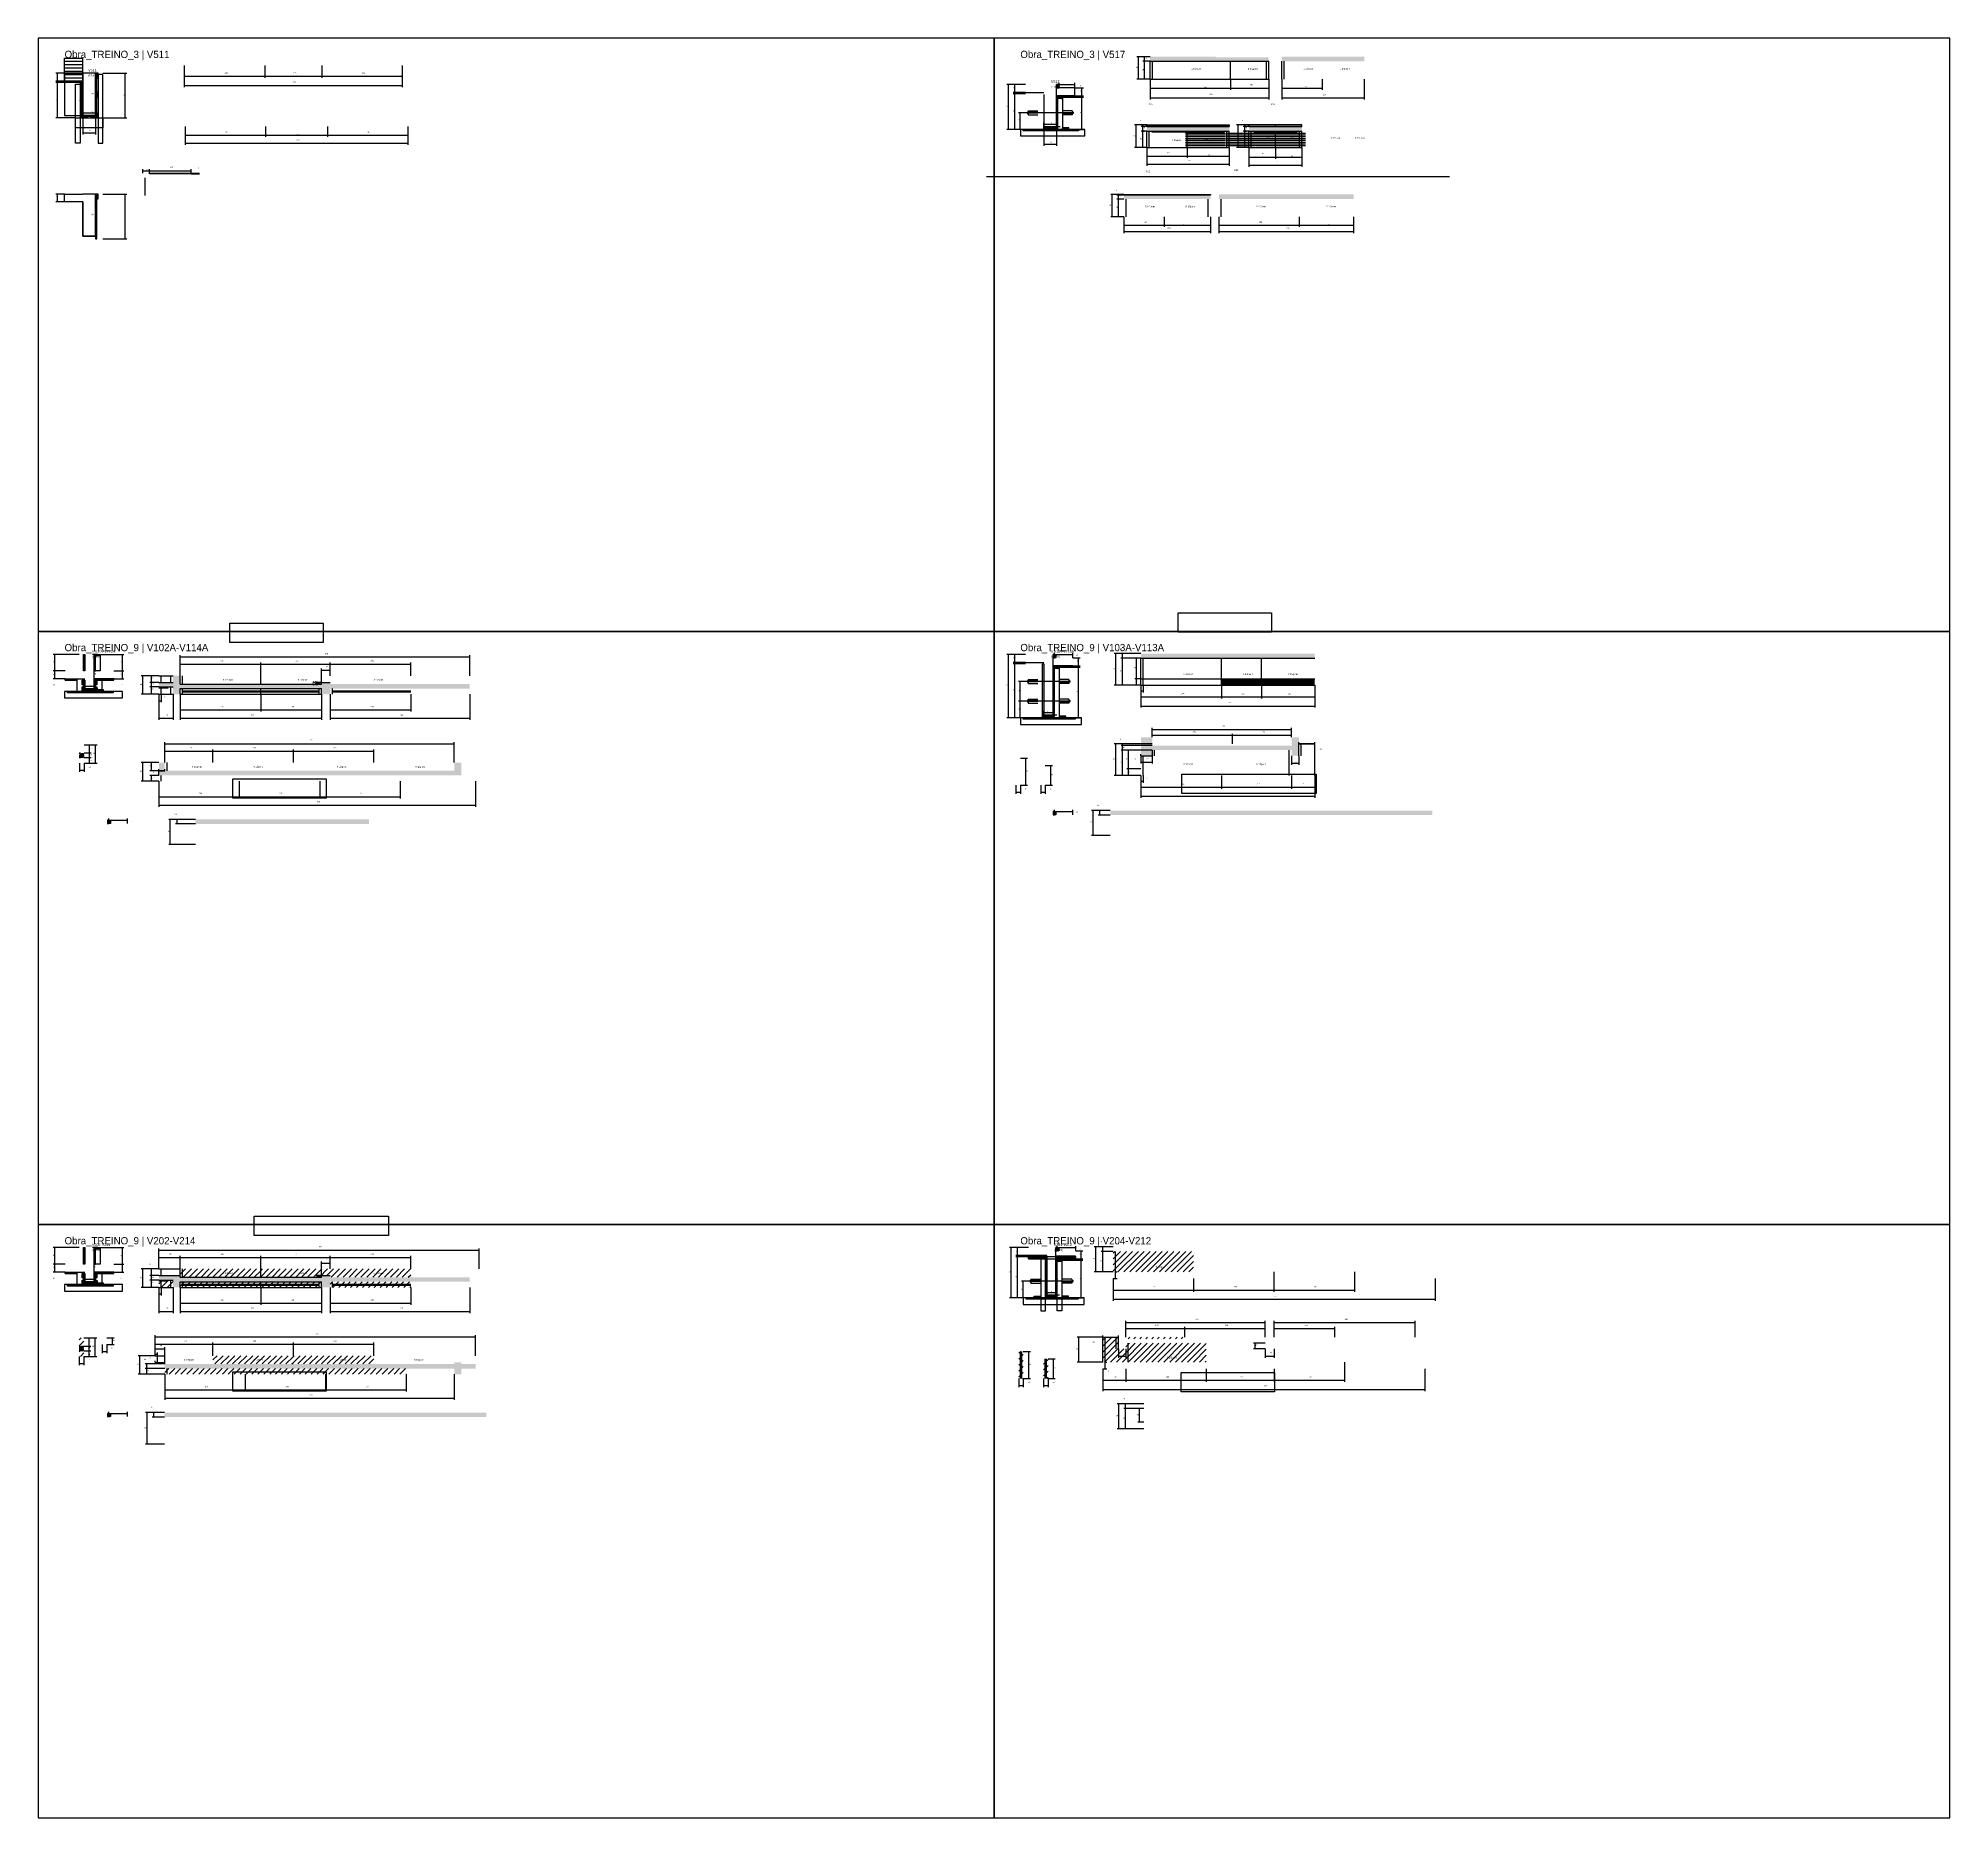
# Model space of a CAD drawing. Header units: metres. Extents: x -41 to 34840, y -36000 to 1848.
# Drawn here: x 29000 to 34800, y -34200 to -28800 of the extents above; entities that cross this region are included whole.
import ezdxf

# ---------------------------------------------------------------- set-up
doc = ezdxf.new("R2010")
doc.units = ezdxf.units.M
for name, color, linetype in [('8', 7, 'Continuous'), ('barrote', 126, 'Continuous'), ('CELL_BORDER', 8, 'Continuous'), ('CONCRETO', 251, 'Continuous'), ('COTA', 4, 'Continuous'), ('Cota Seção (2x)', 4, 'Continuous'), ('Hachura', 253, 'Continuous'), ('LABEL_ID', 3, 'Continuous'), ('Madeira', 126, 'Continuous'), ('NOMENCLATURA', 7, 'Continuous'), ('Painéis', 200, 'Continuous'), ('SARR_2.2x7', 40, 'Continuous'), ('SARR_3.5x7', 81, 'Continuous'), ('SARR_EDITAR', 141, 'Continuous'), ('SCO-___-LAJ', 4, 'Continuous'), ('TENSOR', 2, 'Continuous'), ('Texto Seção', 7, 'Continuous')]:
    doc.layers.add(name, color=color, linetype=linetype)

msp = doc.modelspace()

# ---------------------------------------------------------------- hatches: boundary and pattern name
at = {"layer": 'COTA'}
h = msp.add_hatch(dxfattribs=at)
h.set_pattern_fill('AR-CONC', scale=0.03)
h.paths.add_polyline_path([(32572.5, -28858), (32733.5, -28858), (32733.5, -28858), (32733.5, -28870), (32733.5, -28870), (32373.5, -28870), (32373.5, -28870), (32373.5, -28856), (32373.5, -28856), (32572.5, -28856), (32572.5, -28856), (32572.5, -28858)])
h = msp.add_hatch(dxfattribs=at)
h.set_pattern_fill('AR-CONC', scale=0.03)
h.paths.add_polyline_path([(32773.4, -28856), (32773.4, -28870), (32773.4, -28870), (33023.4, -28870), (33023.4, -28870), (33023.4, -28856), (33023.4, -28856), (32773.4, -28856)])
h = msp.add_hatch(dxfattribs=at)
h.set_pattern_fill('AR-CONC', scale=0.03)
h.paths.add_polyline_path([(32363.9, -29068.2), (32363.9, -29082.2), (32363.9, -29082.2), (32613.9, -29082.2), (32613.9, -29082.2), (32613.9, -29068.2), (32613.9, -29068.2), (32363.9, -29068.2)])
h = msp.add_hatch(dxfattribs=at)
h.set_pattern_fill('AR-CONC', scale=0.03)
h.paths.add_polyline_path([(32834.4, -29068.2), (32834.4, -29082.2), (32834.4, -29082.2), (32673.4, -29082.2), (32673.4, -29082.2), (32673.4, -29068.2), (32673.4, -29068.2), (32834.4, -29068.2)])
h = msp.add_hatch(dxfattribs=at)
h.set_pattern_fill('AR-CONC', scale=0.03)
h.paths.add_polyline_path([(32557.3, -29288.2), (32557.3, -29276.2), (32557.3, -29276.2), (32294.3, -29276.2), (32294.3, -29276.2), (32294.3, -29288.2), (32294.3, -29288.2), (32557.3, -29288.2)])
h = msp.add_hatch(dxfattribs=at)
h.set_pattern_fill('AR-CONC', scale=0.03)
h.paths.add_polyline_path([(32991.2, -29274.2), (32991.2, -29288.2), (32991.2, -29288.2), (32582.2, -29288.2), (32582.2, -29288.2), (32582.2, -29274.2), (32582.2, -29274.2), (32991.2, -29274.2)])
h = msp.add_hatch(dxfattribs=at)
h.set_pattern_fill('AR-CONC', scale=0.03)
h.paths.add_polyline_path([(32346, -30667.5), (32346, -30681.5), (32873, -30681.5), (32873, -30667.5)])
h = msp.add_hatch(dxfattribs=at)
h.set_pattern_fill('AR-CONC', scale=0.03)
h.paths.add_polyline_path([(29886.1, -30773.6), (30309.1, -30773.6), (30309.1, -30759.6), (29886.1, -30759.6), (29886.1, -30754.6), (29859.1, -30754.6), (29859.1, -30759.6), (29431.1, -30759.6), (29431.1, -30734.6), (29409.1, -30734.6), (29409.1, -30754.6), (29366.1, -30754.6), (29366.1, -30768.6), (29409.1, -30768.6), (29409.1, -30790.6), (29431.1, -30790.6), (29431.1, -30773.6), (29859.1, -30773.6), (29859.1, -30790.6), (29886.1, -30790.6)])
h = msp.add_hatch(dxfattribs=at)
h.set_pattern_fill('AR-CONC', scale=0.03)
h.paths.add_polyline_path([(29848.2, -30762.9), (29848.2, -30751.2), (29848.2, -30751.2), (29833.2, -30751.2), (29833.2, -30751.2), (29833.2, -30762.9), (29833.2, -30762.9), (29848.2, -30762.9)])
h = msp.add_hatch(dxfattribs=at)
h.set_pattern_fill('AR-CONC', scale=0.03)
h.paths.add_polyline_path([(29138.9, -30968.8), (29124.9, -30968.8), (29124.9, -30982.8), (29138.9, -30982.8)])
h = msp.add_hatch(dxfattribs=at)
h.set_pattern_fill('AR-CONC', scale=0.03)
h.paths.add_polyline_path([(32380, -30977.3), (32380, -30960.3), (32803, -30960.3), (32803, -30977.3), (32825, -30977.3), (32825, -30941.3), (32825, -30921.3), (32803, -30921.3), (32803, -30941.3), (32803, -30946.3), (32380, -30946.3), (32380, -30941.3), (32380, -30921.3), (32346, -30921.3), (32346, -30977.3)])
h = msp.add_hatch(dxfattribs=at)
h.set_pattern_fill('AR-CONC', scale=0.03)
h.paths.add_polyline_path([(30262.1, -31023), (29384.1, -31023), (29384.1, -30998), (29366.1, -30998), (29366.1, -31037), (30266.1, -31037), (30284.1, -31037), (30284.1, -30998), (30262.1, -30998)])
h = msp.add_hatch(dxfattribs=at)
h.set_pattern_fill('AR-CONC', scale=0.03)
h.paths.add_polyline_path([(32252.9, -31143.6), (32252.9, -31157.6), (33229.9, -31157.6), (33229.9, -31143.6)])
h = msp.add_hatch(dxfattribs=at)
h.set_pattern_fill('AR-CONC', scale=0.03)
h.paths.add_polyline_path([(29477.1, -31170.3), (29477.1, -31184.3), (30004.1, -31184.3), (30004.1, -31170.3)])
h = msp.add_hatch(dxfattribs=at)
h.set_pattern_fill('AR-CONC', scale=0.03)
h.paths.add_polyline_path([(29886.1, -32590.6), (29886.1, -32573.6), (29886.1, -32573.6), (30309.1, -32573.6), (30309.1, -32573.6), (30309.1, -32559.6), (30309.1, -32559.6), (29886.1, -32559.6), (29886.1, -32559.6), (29886.1, -32554.6), (29886.1, -32554.6), (29859.1, -32554.6), (29859.1, -32554.6), (29859.1, -32559.6), (29859.1, -32559.6), (29431.1, -32559.6), (29431.1, -32559.6), (29431.1, -32554.6), (29431.1, -32554.6), (29409.1, -32554.6), (29409.1, -32554.6), (29366.1, -32554.6), (29366.1, -32554.6), (29366.1, -32568.6), (29366.1, -32568.6), (29409.1, -32568.6), (29409.1, -32568.6), (29409.1, -32590.6), (29409.1, -32590.6), (29431.1, -32590.6), (29431.1, -32590.6), (29431.1, -32573.6), (29431.1, -32573.6), (29859.1, -32573.6), (29859.1, -32573.6), (29859.1, -32590.6), (29859.1, -32590.6), (29886.1, -32590.6)])
h = msp.add_hatch(dxfattribs=at)
h.set_pattern_fill('AR-CONC', scale=0.03)
h.paths.add_polyline_path([(29138.2, -32768.8), (29124.2, -32768.8), (29124.2, -32782.8), (29138.2, -32782.8)])
h = msp.add_hatch(dxfattribs=at)
h.set_pattern_fill('AR-CONC', scale=0.03)
h.paths.add_polyline_path([(30284.1, -32837), (30327.1, -32837), (30327.1, -32823), (30284.1, -32823), (30284.1, -32818), (30262.1, -32818), (30262.1, -32823), (29384.1, -32823), (29384.1, -32837), (30262.1, -32837), (30262.1, -32854), (30284.1, -32854)])
h = msp.add_hatch(dxfattribs=at)
h.set_pattern_fill('AR-CONC', scale=0.03)
h.paths.add_polyline_path([(29382.8, -32970.3), (29382.8, -32984.3), (30359.8, -32984.3), (30359.8, -32970.3)])
at = {"layer": 'Hachura'}
h = msp.add_hatch(color=8, dxfattribs=at)
h.dxf.hatch_style = 1
h.paths.add_polyline_path([(29080, -28934), (29080, -28930), (29080, -28930), (29135.6, -28930), (29135.6, -28930), (29135.6, -28934), (29135.6, -28934), (29080, -28934)])
h = msp.add_hatch(dxfattribs=at)
h.set_pattern_fill('ANSI31', scale=0.5)
h.paths.add_polyline_path([(29131.6, -28934), (29127.2, -28934), (29127.2, -28934), (29127.2, -28948), (29127.2, -28948), (29131.6, -28948), (29131.6, -28948), (29131.6, -28934)])
h = msp.add_hatch(color=8, dxfattribs=at)
h.dxf.hatch_style = 1
h.paths.add_polyline_path([(29131.6, -28934), (29135.6, -28934), (29135.6, -28934), (29135.6, -29042), (29135.6, -29042), (29131.6, -29042), (29131.6, -29042), (29131.6, -28934)])
h = msp.add_hatch(color=8, dxfattribs=at)
h.dxf.hatch_style = 1
h.paths.add_polyline_path([(29177.6, -28906), (29173.6, -28906), (29173.6, -28906), (29173.6, -29042), (29173.6, -29042), (29177.6, -29042), (29177.6, -29042), (29177.6, -28906)])
h = msp.add_hatch(dxfattribs=at)
h.set_pattern_fill('ANSI31', scale=0.5)
h.paths.add_polyline_path([(29182, -28906), (29177.6, -28906), (29177.6, -28906), (29177.6, -28920), (29177.6, -28920), (29182, -28920), (29182, -28920), (29182, -28906)])
h = msp.add_hatch(color=8, dxfattribs=at)
h.dxf.hatch_style = 1
h.paths.add_polyline_path([(32089.5, -28950.5), (32093.5, -28950.5), (32093.5, -28950.5), (32093.5, -28940.5), (32093.5, -28940.5), (32089.5, -28940.5), (32089.5, -28940.5), (32089.5, -28950.5)])
h = msp.add_hatch(dxfattribs=at)
h.set_pattern_fill('ANSI31', scale=0.5)
h.paths.add_polyline_path([(32097.9, -28940.5), (32093.5, -28940.5), (32093.5, -28940.5), (32093.5, -28950.5), (32093.5, -28950.5), (32097.9, -28950.5), (32097.9, -28950.5), (32097.9, -28940.5)])
h = msp.add_hatch(dxfattribs=at)
h.set_pattern_fill('ANSI31', scale=0.5)
h.paths.add_polyline_path([(29131.6, -28983), (29127.2, -28983), (29127.2, -28983), (29127.2, -28997), (29127.2, -28997), (29131.6, -28997), (29131.6, -28997), (29131.6, -28983)])
h = msp.add_hatch(dxfattribs=at)
h.set_pattern_fill('ANSI31', scale=0.5)
h.paths.add_polyline_path([(29182, -28964), (29177.6, -28964), (29177.6, -28964), (29177.6, -28978), (29177.6, -28978), (29182, -28978), (29182, -28978), (29182, -28964)])
h = msp.add_hatch(color=8, dxfattribs=at)
h.dxf.hatch_style = 1
h.paths.add_polyline_path([(32145.1, -28978.5), (32145.1, -28974.5), (32145.1, -28974.5), (32089.5, -28974.5), (32089.5, -28974.5), (32089.5, -28978.5), (32089.5, -28978.5), (32145.1, -28978.5)])
h = msp.add_hatch(color=8, dxfattribs=at)
h.dxf.hatch_style = 1
h.paths.add_polyline_path([(32093.5, -28978.5), (32089.5, -28978.5), (32089.5, -28978.5), (32089.5, -29076.5), (32089.5, -29076.5), (32093.5, -29076.5), (32093.5, -29076.5), (32093.5, -28978.5)])
h = msp.add_hatch(dxfattribs=at)
h.set_pattern_fill('ANSI31', scale=0.5)
h.paths.add_polyline_path([(32093.5, -28982.9), (32093.5, -28978.5), (32093.5, -28978.5), (32107.5, -28978.5), (32107.5, -28978.5), (32107.5, -28982.9), (32107.5, -28982.9), (32093.5, -28982.9)])
h = msp.add_hatch(dxfattribs=at)
h.set_pattern_fill('ANSI31', scale=0.5)
h.paths.add_polyline_path([(29131.6, -29028), (29127.2, -29028), (29127.2, -29028), (29127.2, -29042), (29127.2, -29042), (29131.6, -29042), (29131.6, -29042), (29131.6, -29028)])
h = msp.add_hatch(color=8, dxfattribs=at)
h.dxf.hatch_style = 1
h.paths.add_polyline_path([(29135.6, -29037.6), (29135.6, -29034), (29135.6, -29034), (29173.6, -29034), (29173.6, -29034), (29173.6, -29037.6), (29173.6, -29037.6), (29135.6, -29037.6)])
h = msp.add_hatch(dxfattribs=at)
h.set_pattern_fill('ANSI31', scale=0.5)
h.paths.add_polyline_path([(29135.6, -29042), (29135.6, -29037.6), (29135.6, -29037.6), (29149.6, -29037.6), (29149.6, -29037.6), (29149.6, -29042), (29149.6, -29042), (29135.6, -29042)])
h = msp.add_hatch(dxfattribs=at)
h.set_pattern_fill('ANSI31', scale=0.5)
h.paths.add_polyline_path([(29173.6, -29042), (29173.6, -29037.6), (29173.6, -29037.6), (29159.6, -29037.6), (29159.6, -29037.6), (29159.6, -29042), (29159.6, -29042), (29173.6, -29042)])
h = msp.add_hatch(dxfattribs=at)
h.set_pattern_fill('ANSI31', scale=0.5)
h.paths.add_polyline_path([(29182, -29028), (29177.6, -29028), (29177.6, -29028), (29177.6, -29042), (29177.6, -29042), (29182, -29042), (29182, -29042), (29182, -29028)])
h = msp.add_hatch(color=8, dxfattribs=at)
h.dxf.hatch_style = 1
h.paths.add_polyline_path([(32089.5, -29072.1), (32089.5, -29068.5), (32089.5, -29068.5), (32051.5, -29068.5), (32051.5, -29068.5), (32051.5, -29072.1), (32051.5, -29072.1), (32089.5, -29072.1)])
h = msp.add_hatch(dxfattribs=at)
h.set_pattern_fill('ANSI31', scale=0.5)
h.paths.add_polyline_path([(32089.5, -29076.5), (32089.5, -29072.1), (32089.5, -29072.1), (32075.5, -29072.1), (32075.5, -29072.1), (32075.5, -29076.5), (32075.5, -29076.5), (32089.5, -29076.5)])
h = msp.add_hatch(dxfattribs=at)
h.set_pattern_fill('ANSI31', scale=0.5)
h.paths.add_polyline_path([(32127.5, -29076.5), (32127.5, -29072.1), (32127.5, -29072.1), (32107.5, -29072.1), (32107.5, -29072.1), (32107.5, -29076.5), (32107.5, -29076.5), (32127.5, -29076.5)])
h = msp.add_hatch(color=8, dxfattribs=at)
h.dxf.hatch_style = 1
h.paths.add_polyline_path([(29177.6, -29272.9), (29173.6, -29272.9), (29173.6, -29272.9), (29173.6, -29408.9), (29173.6, -29408.9), (29177.6, -29408.9), (29177.6, -29408.9), (29177.6, -29272.9)])
h = msp.add_hatch(dxfattribs=at)
h.set_pattern_fill('ANSI31', scale=0.5)
h.paths.add_polyline_path([(29182, -29272.9), (29177.6, -29272.9), (29177.6, -29272.9), (29177.6, -29286.9), (29177.6, -29286.9), (29182, -29286.9), (29182, -29286.9), (29182, -29272.9)])
h = msp.add_hatch(color=8, dxfattribs=at)
h.dxf.hatch_style = 1
h.paths.add_polyline_path([(29141.8, -30670), (29137.8, -30670), (29137.8, -30720), (29141.8, -30720)])
h = msp.add_hatch(color=8, dxfattribs=at)
h.dxf.hatch_style = 1
h.paths.add_polyline_path([(29173.8, -30670), (29169.8, -30670), (29169.8, -30720), (29173.8, -30720)])
h = msp.add_hatch(dxfattribs=at)
h.set_pattern_fill('ANSI31', scale=0.5)
h.paths.add_polyline_path([(29173.8, -30674.4), (29173.8, -30670), (29173.8, -30670), (29187.8, -30670), (29187.8, -30670), (29187.8, -30674.4), (29187.8, -30674.4), (29173.8, -30674.4)])
h = msp.add_hatch(color=8, dxfattribs=at)
h.dxf.hatch_style = 1
h.paths.add_polyline_path([(32083.5, -30670), (32079.5, -30670), (32079.5, -30670), (32079.5, -30680), (32079.5, -30680), (32083.5, -30680), (32083.5, -30680), (32083.5, -30670)])
h = msp.add_hatch(dxfattribs=at)
h.set_pattern_fill('ANSI31', scale=0.5)
h.paths.add_polyline_path([(32087.9, -30680), (32083.5, -30680), (32083.5, -30680), (32083.5, -30670), (32083.5, -30670), (32087.9, -30670), (32087.9, -30670), (32087.9, -30680)])
h = msp.add_hatch(color=8, dxfattribs=at)
h.dxf.hatch_style = 1
h.paths.add_polyline_path([(32047.5, -30698), (32051.5, -30698), (32051.5, -30698), (32051.5, -30862), (32051.5, -30862), (32047.5, -30862), (32047.5, -30862), (32047.5, -30698)])
h = msp.add_hatch(color=8, dxfattribs=at)
h.dxf.hatch_style = 1
h.paths.add_polyline_path([(32139.5, -30708), (32139.5, -30704), (32139.5, -30704), (32079.5, -30704), (32079.5, -30704), (32079.5, -30708), (32079.5, -30708), (32139.5, -30708)])
h = msp.add_hatch(color=8, dxfattribs=at)
h.dxf.hatch_style = 1
h.paths.add_polyline_path([(32083.5, -30708), (32079.5, -30708), (32079.5, -30708), (32079.5, -30862), (32079.5, -30862), (32083.5, -30862), (32083.5, -30862), (32083.5, -30708)])
h = msp.add_hatch(dxfattribs=at)
h.set_pattern_fill('ANSI31', scale=0.5)
h.paths.add_polyline_path([(32083.5, -30712.4), (32083.5, -30708), (32083.5, -30708), (32097.5, -30708), (32097.5, -30708), (32097.5, -30712.4), (32097.5, -30712.4), (32083.5, -30712.4)])
h = msp.add_hatch(dxfattribs=at)
h.set_pattern_fill('ANSI31', scale=0.5)
h.paths.add_polyline_path([(29137.8, -30762), (29133.4, -30762), (29133.4, -30762), (29133.4, -30748), (29133.4, -30748), (29137.8, -30748), (29137.8, -30748), (29137.8, -30762)])
h = msp.add_hatch(dxfattribs=at)
h.set_pattern_fill('ANSI31', scale=0.5)
h.paths.add_polyline_path([(29137.8, -30782.3), (29133.4, -30782.3), (29133.4, -30782.3), (29133.4, -30768.3), (29133.4, -30768.3), (29137.8, -30768.3), (29137.8, -30768.3), (29137.8, -30782.3)])
h = msp.add_hatch(color=8, dxfattribs=at)
h.dxf.hatch_style = 1
h.paths.add_polyline_path([(29137.8, -30782), (29141.8, -30782), (29141.8, -30748), (29137.8, -30748)])
h = msp.add_hatch(color=8, dxfattribs=at)
h.dxf.hatch_style = 1
h.paths.add_polyline_path([(29169.8, -30777.6), (29169.8, -30774), (29169.8, -30774), (29141.8, -30774), (29141.8, -30774), (29141.8, -30777.6), (29141.8, -30777.6), (29169.8, -30777.6)])
h = msp.add_hatch(dxfattribs=at)
h.set_pattern_fill('ANSI31', scale=0.5)
h.paths.add_polyline_path([(29141.8, -30782), (29141.8, -30777.6), (29141.8, -30777.6), (29151.8, -30777.6), (29151.8, -30777.6), (29151.8, -30782), (29151.8, -30782), (29141.8, -30782)])
h = msp.add_hatch(dxfattribs=at)
h.set_pattern_fill('ANSI31', scale=0.5)
h.paths.add_polyline_path([(29169.8, -30782), (29169.8, -30777.6), (29169.8, -30777.6), (29159.8, -30777.6), (29159.8, -30777.6), (29159.8, -30782), (29159.8, -30782), (29169.8, -30782)])
h = msp.add_hatch(color=8, dxfattribs=at)
h.dxf.hatch_style = 1
h.paths.add_polyline_path([(29229.8, -30748), (29229.8, -30744), (29229.8, -30744), (29169.8, -30744), (29169.8, -30744), (29169.8, -30748), (29169.8, -30748), (29229.8, -30748)])
h = msp.add_hatch(color=8, dxfattribs=at)
h.dxf.hatch_style = 1
h.paths.add_polyline_path([(29173.8, -30748), (29169.8, -30748), (29169.8, -30774), (29169.8, -30782), (29173.8, -30782)])
h = msp.add_hatch(dxfattribs=at)
h.set_pattern_fill('ANSI31', scale=0.5)
h.paths.add_polyline_path([(29178.2, -30762), (29173.8, -30762), (29173.8, -30762), (29173.8, -30748), (29173.8, -30748), (29178.2, -30748), (29178.2, -30748), (29178.2, -30762)])
h = msp.add_hatch(dxfattribs=at)
h.set_pattern_fill('ANSI31', scale=0.5)
h.paths.add_polyline_path([(29178.2, -30782.3), (29173.8, -30782.3), (29173.8, -30782.3), (29173.8, -30768.3), (29173.8, -30768.3), (29178.2, -30768.3), (29178.2, -30768.3), (29178.2, -30782.3)])
h = msp.add_hatch(dxfattribs=at)
h.set_pattern_fill('ANSI31', scale=0.5)
h.paths.add_polyline_path([(29198.2, -30782), (29198.2, -30777.6), (29198.2, -30777.6), (29178.2, -30777.6), (29178.2, -30777.6), (29178.2, -30782), (29178.2, -30782), (29198.2, -30782)])
h = msp.add_hatch(color=8, dxfattribs=at)
h.dxf.hatch_style = 1
h.paths.add_polyline_path([(32079.5, -30857.6), (32079.5, -30854), (32079.5, -30854), (32051.5, -30854), (32051.5, -30854), (32051.5, -30857.6), (32051.5, -30857.6), (32079.5, -30857.6)])
h = msp.add_hatch(dxfattribs=at)
h.set_pattern_fill('ANSI31', scale=0.5)
h.paths.add_polyline_path([(32051.5, -30862), (32051.5, -30857.6), (32051.5, -30857.6), (32061.5, -30857.6), (32061.5, -30857.6), (32061.5, -30862), (32061.5, -30862), (32051.5, -30862)])
h = msp.add_hatch(dxfattribs=at)
h.set_pattern_fill('ANSI31', scale=0.5)
h.paths.add_polyline_path([(32079.5, -30862), (32079.5, -30857.6), (32079.5, -30857.6), (32069.5, -30857.6), (32069.5, -30857.6), (32069.5, -30862), (32069.5, -30862), (32079.5, -30862)])
h = msp.add_hatch(dxfattribs=at)
h.set_pattern_fill('ANSI31', scale=0.5)
h.paths.add_polyline_path([(32117.5, -30862), (32117.5, -30857.6), (32117.5, -30857.6), (32097.5, -30857.6), (32097.5, -30857.6), (32097.5, -30862), (32097.5, -30862), (32117.5, -30862)])
h = msp.add_hatch(color=8, dxfattribs=at)
h.dxf.hatch_style = 1
h.paths.add_polyline_path([(29214.6, -31172.8), (29210.6, -31172.8), (29210.6, -31172.8), (29210.6, -31182.8), (29210.6, -31182.8), (29214.6, -31182.8), (29214.6, -31182.8), (29214.6, -31172.8)])
h = msp.add_hatch(dxfattribs=at)
h.set_pattern_fill('ANSI31', scale=0.5)
h.paths.add_polyline_path([(29219, -31182.8), (29214.6, -31182.8), (29214.6, -31182.8), (29214.6, -31172.8), (29214.6, -31172.8), (29219, -31172.8), (29219, -31172.8), (29219, -31182.8)])
h = msp.add_hatch(color=8, dxfattribs=at)
h.dxf.hatch_style = 1
h.paths.add_polyline_path([(32083.5, -31146.1), (32079.5, -31146.1), (32079.5, -31146.1), (32079.5, -31156.1), (32079.5, -31156.1), (32083.5, -31156.1), (32083.5, -31156.1), (32083.5, -31146.1)])
h = msp.add_hatch(dxfattribs=at)
h.set_pattern_fill('ANSI31', scale=0.5)
h.paths.add_polyline_path([(32087.9, -31156.1), (32083.5, -31156.1), (32083.5, -31156.1), (32083.5, -31146.1), (32083.5, -31146.1), (32087.9, -31146.1), (32087.9, -31146.1), (32087.9, -31156.1)])
h = msp.add_hatch(color=8, dxfattribs=at)
h.dxf.hatch_style = 1
h.paths.add_polyline_path([(29141.8, -32470), (29137.8, -32470), (29137.8, -32520), (29141.8, -32520)])
h = msp.add_hatch(color=8, dxfattribs=at)
h.dxf.hatch_style = 1
h.paths.add_polyline_path([(29173.8, -32470), (29169.8, -32470), (29169.8, -32520), (29173.8, -32520)])
h = msp.add_hatch(dxfattribs=at)
h.set_pattern_fill('ANSI31', scale=0.5)
h.paths.add_polyline_path([(29173.8, -32474.4), (29173.8, -32470), (29173.8, -32470), (29187.8, -32470), (29187.8, -32470), (29187.8, -32474.4), (29187.8, -32474.4), (29173.8, -32474.4)])
h = msp.add_hatch(color=8, dxfattribs=at)
h.dxf.hatch_style = 1
h.paths.add_polyline_path([(32092.1, -32470), (32088.1, -32470), (32088.1, -32470), (32088.1, -32480), (32088.1, -32480), (32092.1, -32480), (32092.1, -32480), (32092.1, -32470)])
h = msp.add_hatch(dxfattribs=at)
h.set_pattern_fill('ANSI31', scale=0.5)
h.paths.add_polyline_path([(32096.5, -32480), (32092.1, -32480), (32092.1, -32480), (32092.1, -32470), (32092.1, -32470), (32096.5, -32470), (32096.5, -32470), (32096.5, -32480)])
h = msp.add_hatch(dxfattribs=at)
h.set_pattern_fill('ANSI31', scale=4)
h.paths.add_polyline_path([(29675.1, -32559.6), (29675.1, -32534.6), (29431.1, -32534.6), (29431.1, -32559.6)])
h = msp.add_hatch(dxfattribs=at)
h.set_pattern_fill('ANSI31', scale=4)
h.paths.add_polyline_path([(29859.1, -32559.6), (29859.1, -32554.6), (29886.1, -32554.6), (29886.1, -32534.6), (29675.1, -32534.6), (29675.1, -32559.6)])
h = msp.add_hatch(dxfattribs=at)
h.set_pattern_fill('ANSI31', scale=4)
h.paths.add_polyline_path([(29886.1, -32534.6), (29886.1, -32554.6), (29886.1, -32559.6), (30130.1, -32559.6), (30130.1, -32534.6)])
h = msp.add_hatch(color=8, dxfattribs=at)
h.dxf.hatch_style = 1
h.paths.add_polyline_path([(32060.1, -32498), (32060.1, -32494), (32060.1, -32494), (32004.5, -32494), (32004.5, -32494), (32004.5, -32498), (32004.5, -32498), (32060.1, -32498)])
h = msp.add_hatch(dxfattribs=at)
h.set_pattern_fill('ANSI31', scale=0.5)
h.paths.add_polyline_path([(32056.1, -32502.4), (32056.1, -32498), (32056.1, -32498), (32042.1, -32498), (32042.1, -32498), (32042.1, -32502.4), (32042.1, -32502.4), (32056.1, -32502.4)])
h = msp.add_hatch(color=8, dxfattribs=at)
h.dxf.hatch_style = 1
h.paths.add_polyline_path([(32056.1, -32498), (32060.1, -32498), (32060.1, -32498), (32060.1, -32622), (32060.1, -32622), (32056.1, -32622), (32056.1, -32622), (32056.1, -32498)])
h = msp.add_hatch(color=8, dxfattribs=at)
h.dxf.hatch_style = 1
h.paths.add_polyline_path([(32148.1, -32508), (32148.1, -32504), (32148.1, -32504), (32088.1, -32504), (32088.1, -32504), (32088.1, -32508), (32088.1, -32508), (32148.1, -32508)])
h = msp.add_hatch(color=8, dxfattribs=at)
h.dxf.hatch_style = 1
h.paths.add_polyline_path([(32092.1, -32508), (32088.1, -32508), (32088.1, -32508), (32088.1, -32622), (32088.1, -32622), (32092.1, -32622), (32092.1, -32622), (32092.1, -32508)])
h = msp.add_hatch(dxfattribs=at)
h.set_pattern_fill('ANSI31', scale=0.5)
h.paths.add_polyline_path([(32092.1, -32512.4), (32092.1, -32508), (32092.1, -32508), (32106.1, -32508), (32106.1, -32508), (32106.1, -32512.4), (32106.1, -32512.4), (32092.1, -32512.4)])
h = msp.add_hatch(dxfattribs=at)
h.set_pattern_fill('ANSI31', scale=4)
h.paths.add_polyline_path([(32505.5, -32481.5), (32261.5, -32481.5), (32261.5, -32543.5), (32505.5, -32543.5)])
h = msp.add_hatch(dxfattribs=at)
h.set_pattern_fill('ANSI31', scale=0.5)
h.paths.add_polyline_path([(29137.8, -32562), (29133.4, -32562), (29133.4, -32562), (29133.4, -32548), (29133.4, -32548), (29137.8, -32548), (29137.8, -32548), (29137.8, -32562)])
h = msp.add_hatch(dxfattribs=at)
h.set_pattern_fill('ANSI31', scale=0.5)
h.paths.add_polyline_path([(29137.8, -32582.3), (29133.4, -32582.3), (29133.4, -32582.3), (29133.4, -32568.3), (29133.4, -32568.3), (29137.8, -32568.3), (29137.8, -32568.3), (29137.8, -32582.3)])
h = msp.add_hatch(color=8, dxfattribs=at)
h.dxf.hatch_style = 1
h.paths.add_polyline_path([(29137.8, -32582), (29141.8, -32582), (29141.8, -32548), (29137.8, -32548)])
h = msp.add_hatch(color=8, dxfattribs=at)
h.dxf.hatch_style = 1
h.paths.add_polyline_path([(29169.8, -32577.6), (29169.8, -32574), (29169.8, -32574), (29141.8, -32574), (29141.8, -32574), (29141.8, -32577.6), (29141.8, -32577.6), (29169.8, -32577.6)])
h = msp.add_hatch(dxfattribs=at)
h.set_pattern_fill('ANSI31', scale=0.5)
h.paths.add_polyline_path([(29141.8, -32582), (29141.8, -32577.6), (29141.8, -32577.6), (29151.8, -32577.6), (29151.8, -32577.6), (29151.8, -32582), (29151.8, -32582), (29141.8, -32582)])
h = msp.add_hatch(dxfattribs=at)
h.set_pattern_fill('ANSI31', scale=0.5)
h.paths.add_polyline_path([(29169.8, -32582), (29169.8, -32577.6), (29169.8, -32577.6), (29159.8, -32577.6), (29159.8, -32577.6), (29159.8, -32582), (29159.8, -32582), (29169.8, -32582)])
h = msp.add_hatch(color=8, dxfattribs=at)
h.dxf.hatch_style = 1
h.paths.add_polyline_path([(29229.8, -32548), (29229.8, -32544), (29229.8, -32544), (29169.8, -32544), (29169.8, -32544), (29169.8, -32548), (29169.8, -32548), (29229.8, -32548)])
h = msp.add_hatch(color=8, dxfattribs=at)
h.dxf.hatch_style = 1
h.paths.add_polyline_path([(29173.8, -32548), (29169.8, -32548), (29169.8, -32574), (29169.8, -32582), (29173.8, -32582)])
h = msp.add_hatch(dxfattribs=at)
h.set_pattern_fill('ANSI31', scale=0.5)
h.paths.add_polyline_path([(29178.2, -32562), (29173.8, -32562), (29173.8, -32562), (29173.8, -32548), (29173.8, -32548), (29178.2, -32548), (29178.2, -32548), (29178.2, -32562)])
h = msp.add_hatch(dxfattribs=at)
h.set_pattern_fill('ANSI31', scale=0.5)
h.paths.add_polyline_path([(29178.2, -32582.3), (29173.8, -32582.3), (29173.8, -32582.3), (29173.8, -32568.3), (29173.8, -32568.3), (29178.2, -32568.3), (29178.2, -32568.3), (29178.2, -32582.3)])
h = msp.add_hatch(dxfattribs=at)
h.set_pattern_fill('ANSI31', scale=0.5)
h.paths.add_polyline_path([(29198.2, -32582), (29198.2, -32577.6), (29198.2, -32577.6), (29178.2, -32577.6), (29178.2, -32577.6), (29178.2, -32582), (29178.2, -32582), (29198.2, -32582)])
h = msp.add_hatch(dxfattribs=at)
h.set_pattern_fill('ANSI31', scale=4)
h.paths.add_polyline_path([(29409.1, -32590.6), (29409.1, -32568.6), (29366.1, -32568.6), (29366.1, -32590.6)])
h = msp.add_hatch(dxfattribs=at)
h.set_pattern_fill('ANSI31', scale=4)
h.paths.add_polyline_path([(29675.1, -32573.6), (29431.1, -32573.6), (29431.1, -32590.6), (29675.1, -32590.6)])
h = msp.add_hatch(dxfattribs=at)
h.set_pattern_fill('ANSI31', scale=4)
h.paths.add_polyline_path([(29859.1, -32573.6), (29675.1, -32573.6), (29675.1, -32590.6), (29859.1, -32590.6)])
h = msp.add_hatch(dxfattribs=at)
h.set_pattern_fill('ANSI31', scale=4)
h.paths.add_polyline_path([(30130.1, -32573.6), (29886.1, -32573.6), (29886.1, -32590.6), (30130.1, -32590.6)])
h = msp.add_hatch(dxfattribs=at)
h.set_pattern_fill('ANSI31', scale=0.5)
h.paths.add_polyline_path([(32022.1, -32622), (32022.1, -32617.6), (32022.1, -32617.6), (32042.1, -32617.6), (32042.1, -32617.6), (32042.1, -32622), (32042.1, -32622), (32022.1, -32622)])
h = msp.add_hatch(color=8, dxfattribs=at)
h.dxf.hatch_style = 1
h.paths.add_polyline_path([(32088.1, -32617.6), (32088.1, -32614), (32088.1, -32614), (32060.1, -32614), (32060.1, -32614), (32060.1, -32617.6), (32060.1, -32617.6), (32088.1, -32617.6)])
h = msp.add_hatch(dxfattribs=at)
h.set_pattern_fill('ANSI31', scale=0.5)
h.paths.add_polyline_path([(32060.1, -32622), (32060.1, -32617.6), (32060.1, -32617.6), (32070.1, -32617.6), (32070.1, -32617.6), (32070.1, -32622), (32070.1, -32622), (32060.1, -32622)])
h = msp.add_hatch(dxfattribs=at)
h.set_pattern_fill('ANSI31', scale=0.5)
h.paths.add_polyline_path([(32088.1, -32622), (32088.1, -32617.6), (32088.1, -32617.6), (32078.1, -32617.6), (32078.1, -32617.6), (32078.1, -32622), (32078.1, -32622), (32088.1, -32622)])
h = msp.add_hatch(dxfattribs=at)
h.set_pattern_fill('ANSI31', scale=0.5)
h.paths.add_polyline_path([(32126.1, -32622), (32126.1, -32617.6), (32126.1, -32617.6), (32106.1, -32617.6), (32106.1, -32617.6), (32106.1, -32622), (32106.1, -32622), (32126.1, -32622)])
h = msp.add_hatch(dxfattribs=at)
h.set_pattern_fill('ANSI31', scale=4)
h.paths.add_polyline_path([(29124.2, -32768.8), (29138.2, -32768.8), (29138.2, -32743.8), (29124.2, -32743.8)])
h = msp.add_hatch(dxfattribs=at)
h.set_pattern_fill('ANSI31', scale=4)
h.paths.add_polyline_path([(32230, -32741.3), (32230, -32817.3), (32300, -32817.3), (32300, -32777.3), (32278, -32777.3), (32278, -32741.3)])
h = msp.add_hatch(dxfattribs=at)
h.set_pattern_fill('ANSI31', scale=4)
h.paths.add_polyline_path([(32300, -32741.3), (32300, -32746.3), (32479, -32746.3), (32479, -32741.3)])
h = msp.add_hatch(dxfattribs=at)
h.set_pattern_fill('ANSI31', scale=4)
h.paths.add_polyline_path([(32544, -32817.3), (32544, -32760.3), (32300, -32760.3), (32300, -32777.3), (32300, -32817.3)])
h = msp.add_hatch(dxfattribs=at)
h.set_pattern_fill('ANSI31', scale=4)
h.paths.add_polyline_path([(29124.2, -32799.8), (29138.2, -32799.8), (29138.2, -32782.8), (29124.2, -32782.8)])
h = msp.add_hatch(dxfattribs=at)
h.set_pattern_fill('ANSI31', scale=4)
h.paths.add_polyline_path([(29774.1, -32823), (29774.1, -32798), (29530.1, -32798), (29530.1, -32823)])
h = msp.add_hatch(dxfattribs=at)
h.set_pattern_fill('ANSI31', scale=4)
h.paths.add_polyline_path([(29774.1, -32798), (29774.1, -32823), (30018.1, -32823), (30018.1, -32798)])
h = msp.add_hatch(dxfattribs=at)
h.set_pattern_fill('ANSI31', scale=4)
h.paths.add_polyline_path([(31989, -32784.9), (31975, -32784.9), (31975, -32866.9), (31989, -32866.9)])
h = msp.add_hatch(dxfattribs=at)
h.set_pattern_fill('ANSI31', scale=4)
h.paths.add_polyline_path([(32064.2, -32806.9), (32050.2, -32806.9), (32050.2, -32866.9), (32064.2, -32866.9)])
h = msp.add_hatch(dxfattribs=at)
h.set_pattern_fill('ANSI31', scale=4)
h.paths.add_polyline_path([(29628.1, -32854), (29628.1, -32837), (29384.1, -32837), (29384.1, -32854)])
h = msp.add_hatch(dxfattribs=at)
h.set_pattern_fill('ANSI31', scale=4)
h.paths.add_polyline_path([(29872.1, -32854), (29872.1, -32837), (29628.1, -32837), (29628.1, -32854)])
h = msp.add_hatch(dxfattribs=at)
h.set_pattern_fill('ANSI31', scale=4)
h.paths.add_polyline_path([(30116.1, -32854), (30116.1, -32837), (29872.1, -32837), (29872.1, -32854)])
h = msp.add_hatch(color=8, dxfattribs=at)
h.dxf.hatch_style = 1
h.paths.add_polyline_path([(29214.6, -32972.8), (29210.6, -32972.8), (29210.6, -32972.8), (29210.6, -32982.8), (29210.6, -32982.8), (29214.6, -32982.8), (29214.6, -32982.8), (29214.6, -32972.8)])
h = msp.add_hatch(dxfattribs=at)
h.set_pattern_fill('ANSI31', scale=0.5)
h.paths.add_polyline_path([(29219, -32982.8), (29214.6, -32982.8), (29214.6, -32982.8), (29214.6, -32972.8), (29214.6, -32972.8), (29219, -32972.8), (29219, -32972.8), (29219, -32982.8)])

# ---------------------------------------------------------------- linework, layer by layer
for p, q in [((32001.5, -29023.5), (32001.5, -29029.5)), ((32001.5, -29023.5), (32003.5, -29023.5)), ((32003.5, -29029.5), (32001.5, -29029.5)), ((32003.5, -29020.5), (32003.5, -29032.5)), ((32003.5, -29020.5), (32033.5, -29020.5)), ((32033.5, -29025.5), (32003.5, -29025.5)), ((32033.5, -29027.5), (32003.5, -29027.5)), ((32003.5, -29032.5), (32033.5, -29032.5)), ((32137.5, -29020.5), (32107.5, -29020.5)), ((32107.5, -29025.5), (32137.5, -29025.5)), ((32107.5, -29027.5), (32137.5, -29027.5)), ((32137.5, -29032.5), (32107.5, -29032.5)), ((32137.5, -29020.5), (32137.5, -29032.5)), ((32137.5, -29023.5), (32139.5, -29023.5)), ((32137.5, -29029.5), (32139.5, -29029.5)), ((32139.5, -29023.5), (32139.5, -29029.5)), ((32001.5, -30748.9), (32001.5, -30754.9)), ((32001.5, -30748.9), (32003.5, -30748.9)), ((32003.5, -30754.9), (32001.5, -30754.9)), ((32003.5, -30745.9), (32003.5, -30757.9)), ((32003.5, -30745.9), (32033.5, -30745.9)), ((32033.5, -30750.9), (32003.5, -30750.9)), ((32033.5, -30752.9), (32003.5, -30752.9)), ((32003.5, -30757.9), (32033.5, -30757.9)), ((32127.5, -30745.9), (32097.5, -30745.9)), ((32097.5, -30750.9), (32127.5, -30750.9)), ((32097.5, -30752.9), (32127.5, -30752.9)), ((32127.5, -30757.9), (32097.5, -30757.9)), ((32127.5, -30745.9), (32127.5, -30757.9)), ((32127.5, -30748.9), (32129.5, -30748.9)), ((32127.5, -30754.9), (32129.5, -30754.9)), ((32129.5, -30748.9), (32129.5, -30754.9)), ((32001.5, -30809), (32001.5, -30815)), ((32001.5, -30809), (32003.5, -30809)), ((32003.5, -30815), (32001.5, -30815)), ((32003.5, -30806), (32003.5, -30818)), ((32003.5, -30806), (32033.5, -30806)), ((32033.5, -30811), (32003.5, -30811)), ((32033.5, -30813), (32003.5, -30813)), ((32003.5, -30818), (32033.5, -30818)), ((32127.5, -30806), (32097.5, -30806)), ((32097.5, -30811), (32127.5, -30811)), ((32097.5, -30813), (32127.5, -30813)), ((32127.5, -30818), (32097.5, -30818)), ((32127.5, -30806), (32127.5, -30818)), ((32127.5, -30809), (32129.5, -30809)), ((32127.5, -30815), (32129.5, -30815)), ((32129.5, -30809), (32129.5, -30815)), ((32010.1, -32569), (32010.1, -32575)), ((32010.1, -32569), (32012.1, -32569)), ((32012.1, -32575), (32010.1, -32575)), ((32012.1, -32566), (32012.1, -32578)), ((32012.1, -32566), (32042.1, -32566)), ((32042.1, -32571), (32012.1, -32571)), ((32042.1, -32573), (32012.1, -32573)), ((32012.1, -32578), (32042.1, -32578)), ((32136.1, -32566), (32106.1, -32566)), ((32106.1, -32571), (32136.1, -32571)), ((32106.1, -32573), (32136.1, -32573)), ((32136.1, -32578), (32106.1, -32578)), ((32136.1, -32566), (32136.1, -32578)), ((32136.1, -32569), (32138.1, -32569)), ((32136.1, -32575), (32138.1, -32575)), ((32138.1, -32569), (32138.1, -32575))]:
    msp.add_line(p, q)
at = {"layer": '8'}
msp.add_line((31877, -29219.4), (33282.4, -29219.4), dxfattribs=at)
at = {"layer": 'barrote'}
for points in [[(31980, -29096.5), (32175.2, -29096.5), (32175.2, -29076.5), (31980, -29076.5)], [(29080, -30802), (29255.5, -30802), (29255.5, -30782), (29080, -30782)], [(31980, -30882), (32165.2, -30882), (32165.2, -30862), (31980, -30862)], [(29080, -32602), (29255.5, -32602), (29255.5, -32582), (29080, -32582)], [(31988.6, -32642), (32173.8, -32642), (32173.8, -32622), (31988.6, -32622)]]:
    msp.add_lwpolyline(points, close=True, dxfattribs=at)
at = {"layer": 'CELL_BORDER'}
for points in [[(29000, -30600), (31900, -30600), (31900, -28800), (29000, -28800)], [(31900, -30600), (34800, -30600), (34800, -28800), (31900, -28800)], [(29000, -32400), (31900, -32400), (31900, -30600), (29000, -30600)], [(31900, -32400), (34800, -32400), (34800, -30600), (31900, -30600)], [(29000, -34200), (31900, -34200), (31900, -32400), (29000, -32400)], [(31900, -34200), (34800, -34200), (34800, -32400), (31900, -32400)]]:
    msp.add_lwpolyline(points, close=True, dxfattribs=at)
at = {"layer": 'CONCRETO'}
for points in [[(29173.6, -28930), (29173.6, -28930), (29173.6, -28962), (29173.6, -28962), (29173.6, -29034), (29135.6, -29034), (29135.6, -28930), (29080, -28930), (29080, -28906), (29135.6, -28906)], [(29135.6, -28930), (29135.6, -28932), (29135.6, -28932), (29135.6, -29034), (29173.6, -29034), (29173.6, -28906), (29177.6, -28906), (29177.6, -28906), (29135.6, -28906), (29135.6, -28906)], [(32051.5, -28970.5), (32051.5, -28970.5), (32051.5, -28996.5), (32051.5, -28996.5), (32051.5, -29068.5), (32089.5, -29068.5), (32089.5, -28974.5), (32145.1, -28974.5), (32145.1, -28950.5), (32089.5, -28950.5)], [(29173.6, -29296.9), (29173.6, -29296.9), (29173.6, -29328.9), (29173.6, -29328.9), (29173.6, -29400.9), (29135.6, -29400.9), (29135.6, -29296.9), (29080, -29296.9), (29080, -29272.9), (29135.6, -29272.9)], [(29135.6, -29296.9), (29135.6, -29298.9), (29135.6, -29298.9), (29135.6, -29400.9), (29173.6, -29400.9), (29173.6, -29272.9), (29177.6, -29272.9), (29177.6, -29272.9), (29135.6, -29272.9), (29135.6, -29272.9)]]:
    msp.add_lwpolyline(points, dxfattribs=at)
for points in [[(29080, -29034), (29173.6, -29034), (29173.6, -28906), (29080, -28906)], [(29135.6, -29034), (29177.6, -29034), (29177.6, -28906), (29135.6, -28906)]]:
    msp.add_lwpolyline(points, close=True, dxfattribs=at)
at = {"layer": 'COTA'}
for p, q in [((29443.2, -28882.8), (29443.2, -28920.2)), ((29443.2, -28882.8), (29443.2, -28948.4)), ((29687.2, -28882.8), (29687.2, -28920.2)), ((29687.2, -28882.8), (29687.2, -28920.2)), ((29860.2, -28882.8), (29860.2, -28920.2)), ((29860.2, -28882.8), (29860.2, -28920.2)), ((30104.2, -28882.8), (30104.2, -28948.4)), ((30104.2, -28882.8), (30104.2, -28920.2)), ((32373.5, -28856), (32333.2, -28856)), ((32338.2, -28924), (32338.2, -28856)), ((32373.5, -28856), (32351.7, -28856)), ((32373.5, -28870), (32351.7, -28870)), ((32373.5, -28870), (32351.7, -28870)), ((32356.7, -28870), (32356.7, -28856)), ((32356.7, -28924), (32356.7, -28870)), ((29080, -28906), (29053.7, -28906)), ((29080, -28930), (29053.7, -28930)), ((29117.6, -28934), (29053.7, -28934)), ((29058.7, -28930), (29058.7, -28906)), ((29058.7, -29042), (29058.7, -28934)), ((29196, -28906), (29269.2, -28906)), ((29264.2, -29042), (29264.2, -28906)), ((29443.2, -28915.2), (29687.2, -28915.2)), ((29687.2, -28915.2), (29860.2, -28915.2)), ((29860.2, -28915.2), (30104.2, -28915.2)), ((31995.9, -28940.5), (31938.5, -28940.5)), ((31943.5, -29076.5), (31943.5, -28940.5)), ((31995.9, -28940.5), (31957.8, -28940.5)), ((31962.8, -28964.5), (31962.8, -28940.5)), ((32097.9, -28940.5), (32097.9, -28935.5)), ((32097.9, -28940.5), (32145.1, -28940.5)), ((32145.1, -28950.5), (32145.1, -28935.5)), ((32373.5, -28924), (32333.2, -28924)), ((32373.5, -28924), (32351.7, -28924)), ((32373.5, -28924), (32373.5, -28956.4)), ((32373.5, -28924), (32373.5, -28985.9)), ((32617.5, -28924), (32617.5, -28956.4)), ((32617.5, -28924), (32617.5, -28956.4)), ((32733.5, -28924), (32733.5, -28956.4)), ((32733.5, -28924), (32733.5, -28985.9)), ((32773.4, -28924), (32773.4, -28956.4)), ((32773.4, -28924), (32773.4, -28985.9)), ((32895.4, -28924), (32895.4, -28956.4)), ((33023.4, -28924), (33023.4, -28985.9)), ((29443.2, -28943.4), (30104.2, -28943.4)), ((31995.9, -28964.5), (31957.8, -28964.5)), ((31995.9, -28968.5), (31957.8, -28968.5)), ((31962.8, -29076.5), (31962.8, -28968.5)), ((32107.5, -28978.5), (32171.4, -28978.5)), ((32145.1, -28950.5), (32171.4, -28950.5)), ((32145.1, -28974.5), (32171.4, -28974.5)), ((32166.4, -28974.5), (32166.4, -28950.5)), ((32166.4, -29076.5), (32166.4, -28978.5)), ((32373.5, -28951.4), (32617.5, -28951.4)), ((32373.5, -28980.9), (32733.5, -28980.9)), ((32617.5, -28951.4), (32733.5, -28951.4)), ((32773.4, -28951.4), (32895.4, -28951.4)), ((32773.4, -28980.9), (33023.4, -28980.9)), ((29113.2, -29042), (29053.7, -29042)), ((29135.6, -29042), (29135.6, -29091.7)), ((29173.6, -29042), (29173.6, -29091.7)), ((29196, -29042), (29269.2, -29042)), ((31998.2, -29026.5), (31974.6, -29026.5)), ((31979.6, -29076.5), (31979.6, -29026.5)), ((29135.6, -29086.7), (29173.6, -29086.7)), ((29445.6, -29068), (29445.6, -29099.5)), ((29445.6, -29068), (29445.6, -29123.9)), ((29445.6, -29094.5), (29689.6, -29094.5)), ((29689.6, -29068), (29689.6, -29099.5)), ((29689.6, -29068), (29689.6, -29099.5)), ((29689.6, -29094.5), (29877.6, -29094.5)), ((29877.6, -29068), (29877.6, -29099.5)), ((29877.6, -29068), (29877.6, -29099.5)), ((29877.6, -29094.5), (30121.6, -29094.5)), ((30121.6, -29068), (30121.6, -29123.9)), ((30121.6, -29068), (30121.6, -29099.5)), ((32017.9, -29076.5), (31938.5, -29076.5)), ((32017.9, -29076.5), (31957.8, -29076.5)), ((31998.2, -29076.5), (31974.6, -29076.5)), ((32051.5, -29076.5), (32051.5, -29126.2)), ((32089.5, -29076.5), (32089.5, -29126.2)), ((32123.1, -29076.5), (32171.4, -29076.5)), ((32363.9, -29063.2), (32326.5, -29063.2)), ((32331.5, -29131.2), (32331.5, -29063.2)), ((32363.9, -29063.2), (32346.4, -29063.2)), ((32363.9, -29068.2), (32346.4, -29068.2)), ((32363.9, -29082.2), (32346.4, -29082.2)), ((32351.4, -29068.2), (32351.4, -29063.2)), ((32351.4, -29082.2), (32351.4, -29068.2)), ((32351.4, -29068.2), (32356.4, -29068.2)), ((32351.4, -29131.2), (32351.4, -29082.2)), ((32351.4, -29082.2), (32356.4, -29082.2)), ((32673.4, -29063.2), (32636, -29063.2)), ((32641, -29131.2), (32641, -29063.2)), ((32673.4, -29063.2), (32655.9, -29063.2)), ((32673.4, -29068.2), (32655.9, -29068.2)), ((32673.4, -29082.2), (32655.9, -29082.2)), ((32660.9, -29068.2), (32660.9, -29063.2)), ((32660.9, -29082.2), (32660.9, -29068.2)), ((32660.9, -29068.2), (32665.9, -29068.2)), ((32660.9, -29131.2), (32660.9, -29082.2)), ((32660.9, -29082.2), (32665.9, -29082.2)), ((29445.6, -29118.9), (30121.6, -29118.9)), ((32051.5, -29121.2), (32089.5, -29121.2)), ((32363.9, -29131.2), (32326.5, -29131.2)), ((32363.9, -29131.2), (32346.4, -29131.2)), ((32363.9, -29131.2), (32363.9, -29162.7)), ((32363.9, -29131.2), (32363.9, -29187.1)), ((32363.9, -29157.7), (32485.9, -29157.7)), ((32485.9, -29131.2), (32485.9, -29162.7)), ((32485.9, -29131.2), (32485.9, -29162.7)), ((32485.9, -29157.7), (32613.9, -29157.7)), ((32613.9, -29131.2), (32613.9, -29162.7)), ((32613.9, -29131.2), (32613.9, -29187.1)), ((32673.4, -29131.2), (32636, -29131.2)), ((32673.4, -29131.2), (32655.9, -29131.2)), ((32673.4, -29131.2), (32673.4, -29165.7)), ((32673.4, -29131.2), (32673.4, -29190.1)), ((32673.4, -29160.7), (32753.9, -29160.7)), ((32753.9, -29131.2), (32753.9, -29165.7)), ((32753.9, -29131.2), (32753.9, -29165.7)), ((32753.9, -29160.7), (32834.4, -29160.7)), ((32834.4, -29131.2), (32834.4, -29165.7)), ((32834.4, -29131.2), (32834.4, -29190.1)), ((29317.3, -29209.6), (29317.3, -29196.9)), ((29317.3, -29201.9), (29337.3, -29201.9)), ((29337.3, -29209.6), (29337.3, -29196.9)), ((29337.3, -29209.6), (29337.3, -29196.9)), ((29337.3, -29201.9), (29464.3, -29201.9)), ((29464.3, -29209.6), (29464.3, -29196.9)), ((29464.3, -29209.6), (29489.2, -29209.6)), ((29464.3, -29211.6), (29489.2, -29211.6)), ((29484.2, -29211.6), (29484.2, -29209.6)), ((32363.9, -29182.1), (32613.9, -29182.1)), ((32673.4, -29185.1), (32834.4, -29185.1)), ((29080, -29272.9), (29053.7, -29272.9)), ((29058.7, -29296.9), (29058.7, -29272.9)), ((29196, -29272.9), (29269.2, -29272.9)), ((29264.2, -29408.9), (29264.2, -29272.9)), ((32294.3, -29274.2), (32254, -29274.2)), ((32259, -29342.2), (32259, -29274.2)), ((32294.3, -29274.2), (32272.5, -29274.2)), ((32294.3, -29276.2), (32272.5, -29276.2)), ((32294.3, -29276.2), (32272.5, -29276.2)), ((32294.3, -29288.2), (32272.5, -29288.2)), ((32294.3, -29288.2), (32272.5, -29288.2)), ((32277.5, -29276.2), (32277.5, -29274.2)), ((32277.5, -29288.2), (32277.5, -29276.2)), ((32277.5, -29342.2), (32277.5, -29288.2)), ((29080, -29296.9), (29053.7, -29296.9)), ((32294.3, -29342.2), (32254, -29342.2)), ((32294.3, -29342.2), (32272.5, -29342.2)), ((32294.3, -29342.2), (32294.3, -29372.3)), ((32294.3, -29342.2), (32294.3, -29391.3)), ((32416.3, -29342.2), (32416.3, -29372.3)), ((32416.3, -29342.2), (32416.3, -29372.3)), ((32557.3, -29342.2), (32557.3, -29372.3)), ((32557.3, -29342.2), (32557.3, -29391.3)), ((32582.2, -29342.2), (32582.2, -29372.3)), ((32582.2, -29342.2), (32582.2, -29391.3)), ((32826.2, -29342.2), (32826.2, -29372.3)), ((32826.2, -29342.2), (32826.2, -29372.3)), ((32991.2, -29342.2), (32991.2, -29372.3)), ((32991.2, -29342.2), (32991.2, -29391.3)), ((32294.3, -29367.3), (32416.3, -29367.3)), ((32294.3, -29386.3), (32557.3, -29386.3)), ((32416.3, -29367.3), (32557.3, -29367.3)), ((32582.2, -29367.3), (32826.2, -29367.3)), ((32582.2, -29386.3), (32991.2, -29386.3)), ((32826.2, -29367.3), (32991.2, -29367.3)), ((29196, -29408.9), (29269.2, -29408.9)), ((29123.8, -30670), (29045.4, -30670)), ((29050.4, -30720), (29050.4, -30670)), ((29187.8, -30670), (29260.2, -30670)), ((29255.2, -30720), (29255.2, -30670)), ((29431.1, -30734.6), (29431.1, -30672.3)), ((29431.1, -30677.3), (30309.1, -30677.3)), ((30309.1, -30734.6), (30309.1, -30672.3)), ((31995.9, -30670), (31938.5, -30670)), ((31943.5, -30862), (31943.5, -30670)), ((31995.9, -30670), (31957.8, -30670)), ((31962.8, -30694), (31962.8, -30670)), ((32083.5, -30670), (32083.5, -30665)), ((32083.5, -30670), (32139.5, -30670)), ((32139.5, -30680), (32139.5, -30665)), ((32139.5, -30680), (32161.3, -30680)), ((32156.3, -30704), (32156.3, -30680)), ((32346, -30667.5), (32264.7, -30667.5)), ((32269.7, -30763.5), (32269.7, -30667.5)), ((32346, -30667.5), (32285.3, -30667.5)), ((32346, -30681.5), (32285.3, -30681.5)), ((32346, -30681.5), (32285.3, -30681.5)), ((32290.3, -30681.5), (32290.3, -30667.5)), ((32290.3, -30763.5), (32290.3, -30681.5)), ((32346, -30681.5), (32327.5, -30681.5)), ((32332.5, -30743.5), (32332.5, -30681.5)), ((29081.8, -30720), (29045.4, -30720)), ((29081.8, -30720), (29045.4, -30720)), ((29050.4, -30744), (29050.4, -30720)), ((29229.8, -30720), (29260.2, -30720)), ((29229.8, -30720), (29260.2, -30720)), ((29255.2, -30744), (29255.2, -30720)), ((29366.1, -30734.6), (29311.9, -30734.6)), ((29316.9, -30790.6), (29316.9, -30734.6)), ((29366.1, -30734.6), (29338.7, -30734.6)), ((29343.7, -30754.6), (29343.7, -30734.6)), ((29431.1, -30734.6), (29431.1, -30694.7)), ((29431.1, -30699.7), (29675.1, -30699.7)), ((29675.1, -30734.6), (29675.1, -30694.7)), ((29675.1, -30734.6), (29675.1, -30694.7)), ((29675.1, -30699.7), (29886.1, -30699.7)), ((29859.1, -30754.6), (29859.1, -30712.4)), ((29859.1, -30717.4), (29886.1, -30717.4)), ((29886.1, -30734.6), (29886.1, -30694.7)), ((29886.1, -30734.6), (29886.1, -30694.7)), ((29886.1, -30699.7), (30130.1, -30699.7)), ((29886.1, -30734.6), (29886.1, -30712.4)), ((30130.1, -30734.6), (30130.1, -30694.7)), ((31995.9, -30694), (31957.8, -30694)), ((31995.9, -30698), (31957.8, -30698)), ((31962.8, -30862), (31962.8, -30698)), ((32139.5, -30704), (32161.3, -30704)), ((32139.5, -30708), (32161.3, -30708)), ((32156.3, -30862), (32156.3, -30708)), ((29081.8, -30744), (29045.4, -30744)), ((29081.8, -30748), (29081.8, -30743)), ((29081.8, -30748), (29117.8, -30748)), ((29117.8, -30782), (29117.8, -30743)), ((29193.8, -30782), (29193.8, -30743)), ((29193.8, -30748), (29229.8, -30748)), ((29229.8, -30748), (29229.8, -30743)), ((29229.8, -30744), (29260.2, -30744)), ((29366.1, -30790.6), (29311.9, -30790.6)), ((29366.1, -30754.6), (29338.7, -30754.6)), ((29366.1, -30754.6), (29338.7, -30754.6)), ((29366.1, -30768.6), (29338.7, -30768.6)), ((29366.1, -30768.6), (29338.7, -30768.6)), ((29366.1, -30790.6), (29338.7, -30790.6)), ((29343.7, -30768.6), (29343.7, -30754.6)), ((29343.7, -30790.6), (29343.7, -30768.6)), ((29366.1, -30790.6), (29366.1, -30815.2)), ((29366.1, -30790.6), (29366.1, -30868.5)), ((29373.1, -30790.6), (29373.1, -30815.2)), ((29409.1, -30790.6), (29409.1, -30868.5)), ((29431.1, -30790.6), (29431.1, -30843.4)), ((29431.1, -30790.6), (29431.1, -30868.5)), ((29675.1, -30790.6), (29675.1, -30843.4)), ((29675.1, -30790.6), (29675.1, -30843.4)), ((29859.1, -30754.6), (29843.7, -30754.6)), ((29859.1, -30759.6), (29843.7, -30759.6)), ((29848.7, -30759.6), (29848.7, -30754.6)), ((29859.1, -30790.6), (29859.1, -30868.5)), ((29859.1, -30790.6), (29859.1, -30843.4)), ((29886.1, -30790.6), (29886.1, -30843.4)), ((29886.1, -30790.6), (29886.1, -30868.5)), ((30130.1, -30790.6), (30130.1, -30843.4)), ((30309.1, -30790.6), (30309.1, -30868.5)), ((31998.2, -30751.9), (31974.6, -30751.9)), ((31979.6, -30812), (31979.6, -30751.9)), ((32346, -30763.5), (32264.7, -30763.5)), ((32346, -30763.5), (32285.3, -30763.5)), ((32346, -30743.5), (32327.5, -30743.5)), ((32346, -30743.5), (32327.5, -30743.5)), ((32346, -30763.5), (32327.5, -30763.5)), ((32332.5, -30763.5), (32332.5, -30743.5)), ((32346, -30763.5), (32346, -30803.7)), ((32346, -30763.5), (32346, -30831.4)), ((32346, -30763.5), (32346, -30785.7)), ((32346, -30780.7), (32353, -30780.7)), ((32353, -30763.5), (32353, -30785.7)), ((32590, -30763.5), (32590, -30803.7)), ((32590, -30763.5), (32590, -30803.7)), ((32712, -30763.5), (32712, -30803.7)), ((32712, -30763.5), (32712, -30803.7)), ((32873, -30763.5), (32873, -30803.7)), ((32873, -30763.5), (32873, -30831.4)), ((29366.1, -30810.2), (29373.1, -30810.2)), ((29431.1, -30838.4), (29675.1, -30838.4)), ((29675.1, -30838.4), (29859.1, -30838.4)), ((29886.1, -30838.4), (30130.1, -30838.4)), ((31998.2, -30812), (31974.6, -30812)), ((31998.2, -30812), (31974.6, -30812)), ((31979.6, -30862), (31979.6, -30812)), ((32346, -30798.7), (32590, -30798.7)), ((32346, -30826.4), (32873, -30826.4)), ((32590, -30798.7), (32712, -30798.7)), ((32712, -30798.7), (32873, -30798.7)), ((29366.1, -30863.5), (29409.1, -30863.5)), ((29431.1, -30863.5), (29859.1, -30863.5)), ((29886.1, -30863.5), (30309.1, -30863.5)), ((32017.9, -30862), (31938.5, -30862)), ((32017.9, -30862), (31957.8, -30862)), ((31998.2, -30862), (31974.6, -30862)), ((32113.1, -30862), (32161.3, -30862)), ((32380, -30921.3), (32380, -30892.3)), ((32380, -30897.3), (32803, -30897.3)), ((32380, -30921.3), (32380, -30910.3)), ((32624, -30941.3), (32624, -30910.3)), ((32624, -30941.3), (32624, -30910.3)), ((32803, -30921.3), (32803, -30892.3)), ((32803, -30921.3), (32803, -30910.3)), ((29138.9, -30943.8), (29160.5, -30943.8)), ((29138.9, -30943.8), (29178.8, -30943.8)), ((29138.9, -30968.8), (29160.5, -30968.8)), ((29138.9, -30968.8), (29160.5, -30968.8)), ((29155.5, -30968.8), (29155.5, -30943.8)), ((29155.5, -30982.8), (29155.5, -30968.8)), ((29173.8, -30999.8), (29173.8, -30943.8)), ((29384.1, -30998), (29384.1, -30935.7)), ((29384.1, -30940.7), (30262.1, -30940.7)), ((29384.1, -30998), (29384.1, -30958)), ((29384.1, -30963), (29530.1, -30963)), ((29530.1, -30998), (29530.1, -30958)), ((29530.1, -30998), (29530.1, -30958)), ((29530.1, -30963), (29774.1, -30963)), ((29774.1, -30998), (29774.1, -30958)), ((29774.1, -30998), (29774.1, -30958)), ((29774.1, -30963), (30018.1, -30963)), ((30018.1, -30998), (30018.1, -30958)), ((30262.1, -30998), (30262.1, -30935.7)), ((32380, -30941.3), (32264.7, -30941.3)), ((32269.7, -31037.3), (32269.7, -30941.3)), ((32380, -30941.3), (32285.4, -30941.3)), ((32346, -30946.3), (32285.4, -30946.3)), ((32380, -30946.3), (32285.4, -30946.3)), ((32346, -30960.3), (32285.4, -30960.3)), ((32346, -30960.3), (32285.4, -30960.3)), ((32290.4, -30946.3), (32290.4, -30941.3)), ((32290.4, -30960.3), (32290.4, -30946.3)), ((32290.4, -31037.3), (32290.4, -30960.3)), ((32380, -30960.3), (32303.2, -30960.3)), ((32308.2, -31017.3), (32308.2, -30960.3)), ((32380, -30915.3), (32624, -30915.3)), ((32380, -30960.3), (32380, -30982.3)), ((32624, -30915.3), (32803, -30915.3)), ((32825, -30977.3), (32825, -30936.3)), ((32825, -30941.3), (32873, -30941.3)), ((32873, -30941.3), (32873, -30936.3)), ((29124.9, -30999.8), (29124.9, -31026.1)), ((29124.9, -31021.1), (29138.9, -31021.1)), ((29138.9, -30982.8), (29160.5, -30982.8)), ((29138.9, -30982.8), (29160.5, -30982.8)), ((29138.9, -30999.8), (29138.9, -31026.1)), ((29138.9, -30999.8), (29160.5, -30999.8)), ((29138.9, -30999.8), (29178.8, -30999.8)), ((29155.5, -30999.8), (29155.5, -30982.8)), ((29366.1, -30998), (29311.9, -30998)), ((29316.9, -31054), (29316.9, -30998)), ((29366.1, -30998), (29338.7, -30998)), ((29384.1, -31023), (29338.7, -31023)), ((29343.7, -31023), (29343.7, -30998)), ((29366.1, -31037), (29366.1, -31018)), ((29366.1, -31023), (29384.1, -31023)), ((29384.1, -31023), (29384.1, -31018)), ((31980.4, -30984.9), (32002, -30984.9)), ((31997, -31066.9), (31997, -30984.9)), ((32055.6, -31006.9), (32077.1, -31006.9)), ((32072.1, -31066.9), (32072.1, -31006.9)), ((32346, -31017.3), (32303.2, -31017.3)), ((32346, -31017.3), (32303.2, -31017.3)), ((32308.2, -31037.3), (32308.2, -31017.3)), ((32346, -30977.3), (32346, -30972.3)), ((32346, -30977.3), (32346, -31001.3)), ((32346, -30977.3), (32380, -30977.3)), ((32346, -30996.3), (32380, -30996.3)), ((32380, -30977.3), (32380, -31001.3)), ((32803, -30977.3), (32803, -31004.7)), ((32803, -30999.7), (32825, -30999.7)), ((32825, -30977.3), (32825, -31004.7)), ((29366.1, -31054), (29311.9, -31054)), ((29366.1, -31037), (29338.7, -31037)), ((29366.1, -31054), (29338.7, -31054)), ((29343.7, -31054), (29343.7, -31037)), ((29366.1, -31054), (29366.1, -31106.7)), ((29366.1, -31054), (29366.1, -31131.9)), ((29610.1, -31054), (29610.1, -31106.7)), ((29610.1, -31054), (29610.1, -31106.7)), ((29854.1, -31054), (29854.1, -31106.7)), ((29854.1, -31054), (29854.1, -31106.7)), ((30098.1, -31054), (30098.1, -31106.7)), ((30327.1, -31054), (30327.1, -31131.9)), ((31966.4, -31066.9), (31966.4, -31093.2)), ((31980.4, -31066.9), (32002, -31066.9)), ((31980.4, -31066.9), (31980.4, -31093.2)), ((32041.6, -31066.9), (32041.6, -31093.2)), ((32055.6, -31066.9), (32077.1, -31066.9)), ((32055.6, -31066.9), (32055.6, -31093.2)), ((32346, -31037.3), (32264.7, -31037.3)), ((32346, -31037.3), (32285.4, -31037.3)), ((32346, -31037.3), (32303.2, -31037.3)), ((32346, -31037.3), (32346, -31077.5)), ((32346, -31037.3), (32346, -31105.2)), ((32346, -31037.3), (32346, -31059.5)), ((32346, -31054.5), (32353, -31054.5)), ((32346, -31072.5), (32590, -31072.5)), ((32353, -31037.3), (32353, -31059.5)), ((32590, -31037.3), (32590, -31077.5)), ((32590, -31037.3), (32590, -31077.5)), ((32590, -31072.5), (32803, -31072.5)), ((32803, -31037.3), (32803, -31077.5)), ((32803, -31037.3), (32803, -31077.5)), ((32803, -31072.5), (32873, -31072.5)), ((32873, -31037.3), (32873, -31077.5)), ((32873, -31037.3), (32873, -31105.2)), ((29366.1, -31101.7), (29610.1, -31101.7)), ((29366.1, -31126.9), (30327.1, -31126.9)), ((29610.1, -31101.7), (29854.1, -31101.7)), ((29854.1, -31101.7), (30098.1, -31101.7)), ((31966.4, -31088.2), (31980.4, -31088.2)), ((32041.6, -31088.2), (32055.6, -31088.2)), ((32083.5, -31146.1), (32083.5, -31141.1)), ((32139.5, -31156.1), (32139.5, -31141.1)), ((32252.9, -31143.6), (32195.6, -31143.6)), ((32200.6, -31219.6), (32200.6, -31143.6)), ((32252.9, -31143.6), (32216.3, -31143.6)), ((32221.3, -31157.6), (32221.3, -31143.6)), ((32346, -31100.2), (32873, -31100.2)), ((29214.6, -31172.8), (29214.6, -31167.8)), ((29214.6, -31172.8), (29270.6, -31172.8)), ((29270.6, -31182.8), (29270.6, -31167.8)), ((29477.1, -31170.3), (29395.8, -31170.3)), ((29400.8, -31246.3), (29400.8, -31170.3)), ((29477.1, -31170.3), (29416.4, -31170.3)), ((29477.1, -31184.3), (29416.4, -31184.3)), ((29421.4, -31184.3), (29421.4, -31170.3)), ((32083.5, -31146.1), (32139.5, -31146.1)), ((32252.9, -31157.6), (32216.3, -31157.6)), ((29477.1, -31246.3), (29395.8, -31246.3)), ((32252.9, -31219.6), (32195.6, -31219.6)), ((29123.8, -32470), (29045.4, -32470)), ((29050.4, -32520), (29050.4, -32470)), ((29187.8, -32470), (29260.2, -32470)), ((29255.2, -32520), (29255.2, -32470)), ((29366.1, -32534.6), (29366.1, -32472.3)), ((29366.1, -32477.3), (30338.1, -32477.3)), ((30338.1, -32534.6), (30338.1, -32472.3)), ((32004.5, -32470), (31947.1, -32470)), ((31952.1, -32622), (31952.1, -32470)), ((32004.5, -32470), (31966.4, -32470)), ((31971.4, -32494), (31971.4, -32470)), ((32092.1, -32470), (32092.1, -32465)), ((32092.1, -32470), (32148.1, -32470)), ((32148.1, -32480), (32148.1, -32465)), ((32148.1, -32480), (32169.9, -32480)), ((32164.9, -32504), (32164.9, -32480)), ((32261.5, -32467.5), (32204.2, -32467.5)), ((32209.2, -32543.5), (32209.2, -32467.5)), ((32261.5, -32467.5), (32224.9, -32467.5)), ((32229.9, -32481.5), (32229.9, -32467.5)), ((29081.8, -32520), (29045.4, -32520)), ((29081.8, -32520), (29045.4, -32520)), ((29050.4, -32544), (29050.4, -32520)), ((29229.8, -32520), (29260.2, -32520)), ((29229.8, -32520), (29260.2, -32520)), ((29255.2, -32544), (29255.2, -32520)), ((29366.1, -32534.6), (29311.9, -32534.6)), ((29316.9, -32590.6), (29316.9, -32534.6)), ((29366.1, -32534.6), (29338.7, -32534.6)), ((29343.7, -32554.6), (29343.7, -32534.6)), ((29366.1, -32534.6), (29366.1, -32494.7)), ((29366.1, -32499.7), (29431.1, -32499.7)), ((29431.1, -32534.6), (29431.1, -32494.7)), ((29431.1, -32534.6), (29431.1, -32494.7)), ((29431.1, -32499.7), (29675.1, -32499.7)), ((29675.1, -32534.6), (29675.1, -32494.7)), ((29675.1, -32534.6), (29675.1, -32494.7)), ((29675.1, -32499.7), (29886.1, -32499.7)), ((29859.1, -32554.6), (29859.1, -32512.4)), ((29859.1, -32517.4), (29886.1, -32517.4)), ((29886.1, -32534.6), (29886.1, -32494.7)), ((29886.1, -32534.6), (29886.1, -32494.7)), ((29886.1, -32499.7), (30130.1, -32499.7)), ((29886.1, -32534.6), (29886.1, -32512.4)), ((30130.1, -32534.6), (30130.1, -32494.7)), ((32004.5, -32494), (31966.4, -32494)), ((32004.5, -32498), (31966.4, -32498)), ((31971.4, -32622), (31971.4, -32498)), ((32148.1, -32504), (32169.9, -32504)), ((32148.1, -32508), (32169.9, -32508)), ((32164.9, -32622), (32164.9, -32508)), ((32261.5, -32481.5), (32224.9, -32481.5)), ((32261.5, -32481.5), (32224.9, -32481.5)), ((32229.9, -32543.5), (32229.9, -32481.5)), ((29081.8, -32544), (29045.4, -32544)), ((29081.8, -32548), (29081.8, -32543)), ((29081.8, -32548), (29117.8, -32548)), ((29117.8, -32582), (29117.8, -32543)), ((29193.8, -32582), (29193.8, -32543)), ((29193.8, -32548), (29229.8, -32548)), ((29229.8, -32548), (29229.8, -32543)), ((29229.8, -32544), (29260.2, -32544)), ((29366.1, -32590.6), (29311.9, -32590.6)), ((29366.1, -32554.6), (29338.7, -32554.6)), ((29366.1, -32554.6), (29338.7, -32554.6)), ((29366.1, -32568.6), (29338.7, -32568.6)), ((29366.1, -32568.6), (29338.7, -32568.6)), ((29366.1, -32590.6), (29338.7, -32590.6)), ((29343.7, -32568.6), (29343.7, -32554.6)), ((29343.7, -32590.6), (29343.7, -32568.6)), ((29366.1, -32590.6), (29366.1, -32615.2)), ((29366.1, -32590.6), (29366.1, -32668.5)), ((29373.1, -32590.6), (29373.1, -32615.2)), ((29409.1, -32590.6), (29409.1, -32668.5)), ((29431.1, -32590.6), (29431.1, -32643.4)), ((29431.1, -32590.6), (29431.1, -32668.5)), ((29675.1, -32590.6), (29675.1, -32643.4)), ((29675.1, -32590.6), (29675.1, -32643.4)), ((29859.1, -32554.6), (29843.7, -32554.6)), ((29859.1, -32559.6), (29843.7, -32559.6)), ((29848.7, -32559.6), (29848.7, -32554.6)), ((29859.1, -32590.6), (29859.1, -32668.5)), ((29859.1, -32590.6), (29859.1, -32643.4)), ((29886.1, -32590.6), (29886.1, -32643.4)), ((29886.1, -32590.6), (29886.1, -32668.5)), ((30130.1, -32590.6), (30130.1, -32643.4)), ((30309.1, -32590.6), (30309.1, -32668.5)), ((32006.8, -32572), (31983.2, -32572)), ((31988.2, -32622), (31988.2, -32572)), ((32261.5, -32543.5), (32204.2, -32543.5)), ((32261.5, -32543.5), (32224.9, -32543.5)), ((32261.5, -32563.5), (32261.5, -32603.7)), ((32261.5, -32563.5), (32261.5, -32631.4)), ((32261.5, -32563.5), (32273.5, -32563.5)), ((32268.5, -32563.5), (32268.5, -32543.5)), ((32268.5, -32543.5), (32273.5, -32543.5)), ((32505.5, -32563.5), (32505.5, -32603.7)), ((32505.5, -32563.5), (32505.5, -32603.7)), ((32749.5, -32543.5), (32749.5, -32603.7)), ((32749.5, -32563.5), (32749.5, -32603.7)), ((32993.5, -32543.5), (32993.5, -32603.7)), ((33238.5, -32563.5), (33238.5, -32631.4)), ((29366.1, -32610.2), (29373.1, -32610.2)), ((29431.1, -32638.4), (29675.1, -32638.4)), ((29675.1, -32638.4), (29859.1, -32638.4)), ((29886.1, -32638.4), (30130.1, -32638.4)), ((32026.5, -32622), (31947.1, -32622)), ((32026.5, -32622), (31966.4, -32622)), ((32006.8, -32622), (31983.2, -32622)), ((32121.7, -32622), (32169.9, -32622)), ((32261.5, -32598.7), (32505.5, -32598.7)), ((32261.5, -32626.4), (33238.5, -32626.4)), ((32505.5, -32598.7), (32749.5, -32598.7)), ((32749.5, -32598.7), (32993.5, -32598.7)), ((29366.1, -32663.5), (29409.1, -32663.5)), ((29431.1, -32663.5), (29859.1, -32663.5)), ((29886.1, -32663.5), (30309.1, -32663.5)), ((32300, -32741.3), (32300, -32692.3)), ((32300, -32697.3), (32723, -32697.3)), ((32300, -32741.3), (32300, -32710.3)), ((32479, -32741.3), (32479, -32710.3)), ((32479, -32741.3), (32479, -32710.3)), ((32723, -32741.3), (32723, -32692.3)), ((32723, -32741.3), (32723, -32710.3)), ((32750, -32741.3), (32750, -32692.3)), ((32750, -32697.3), (33178, -32697.3)), ((32750, -32741.3), (32750, -32710.3)), ((32934, -32741.3), (32934, -32710.3)), ((33178, -32741.3), (33178, -32692.3)), ((29138.2, -32743.8), (29159.7, -32743.8)), ((29138.2, -32743.8), (29178, -32743.8)), ((29138.2, -32768.8), (29159.7, -32768.8)), ((29138.2, -32768.8), (29159.7, -32768.8)), ((29154.7, -32768.8), (29154.7, -32743.8)), ((29154.7, -32782.8), (29154.7, -32768.8)), ((29173, -32799.8), (29173, -32743.8)), ((29194.3, -32763.6), (29194.3, -32789.9)), ((29208.3, -32743.6), (29229.9, -32743.6)), ((29208.3, -32763.6), (29229.9, -32763.6)), ((29208.3, -32763.6), (29208.3, -32789.9)), ((29224.9, -32763.6), (29224.9, -32743.6)), ((29355.1, -32798), (29355.1, -32735.7)), ((29355.1, -32740.7), (30327.1, -32740.7)), ((29355.1, -32798), (29355.1, -32758)), ((29355.1, -32763), (29530.1, -32763)), ((29530.1, -32798), (29530.1, -32758)), ((29530.1, -32798), (29530.1, -32758)), ((29530.1, -32763), (29774.1, -32763)), ((29774.1, -32798), (29774.1, -32758)), ((29774.1, -32798), (29774.1, -32758)), ((29774.1, -32763), (30018.1, -32763)), ((30018.1, -32798), (30018.1, -32758)), ((30327.1, -32798), (30327.1, -32735.7)), ((32230, -32741.3), (32152, -32741.3)), ((32157, -32817.3), (32157, -32741.3)), ((32230, -32741.3), (32230, -32736.3)), ((32230, -32741.3), (32278, -32741.3)), ((32278, -32777.3), (32278, -32736.3)), ((32300, -32715.3), (32479, -32715.3)), ((32479, -32715.3), (32723, -32715.3)), ((32723, -32760.3), (32687.7, -32760.3)), ((32692.7, -32777.3), (32692.7, -32760.3)), ((32750, -32715.3), (32934, -32715.3)), ((29124.2, -32799.8), (29124.2, -32826.1)), ((29124.2, -32821.1), (29138.2, -32821.1)), ((29138.2, -32782.8), (29159.7, -32782.8)), ((29138.2, -32782.8), (29159.7, -32782.8)), ((29138.2, -32799.8), (29138.2, -32826.1)), ((29138.2, -32799.8), (29159.7, -32799.8)), ((29138.2, -32799.8), (29178, -32799.8)), ((29154.7, -32799.8), (29154.7, -32782.8)), ((29194.3, -32784.9), (29208.3, -32784.9)), ((29355.1, -32798), (29303.3, -32798)), ((29308.3, -32854), (29308.3, -32798)), ((29384.1, -32823), (29324.1, -32823)), ((29329.1, -32837), (29329.1, -32823)), ((29355.1, -32798), (29355.1, -32772.4)), ((29355.1, -32777.4), (29384.1, -32777.4)), ((29355.1, -32798), (29355.1, -32788.1)), ((29355.1, -32798), (29355.1, -32793)), ((29355.1, -32793.1), (29362.1, -32793.1)), ((29355.1, -32798), (29384.1, -32798)), ((29355.1, -32818), (29355.1, -32813)), ((29355.1, -32818), (29384.1, -32818)), ((29362.1, -32798), (29362.1, -32788.1)), ((29384.1, -32818), (29384.1, -32772.4)), ((29384.1, -32823), (29384.1, -32793)), ((29384.1, -32823), (29384.1, -32813)), ((31989, -32784.9), (32010.6, -32784.9)), ((32005.6, -32866.9), (32005.6, -32784.9)), ((32064.2, -32806.9), (32085.7, -32806.9)), ((32080.7, -32866.9), (32080.7, -32806.9)), ((32230, -32817.3), (32152, -32817.3)), ((32237, -32837.3), (32237, -32817.3)), ((32237, -32817.3), (32242, -32817.3)), ((32278, -32777.3), (32278, -32804.7)), ((32278, -32799.7), (32300, -32799.7)), ((32300, -32777.3), (32300, -32804.7)), ((32723, -32777.3), (32687.7, -32777.3)), ((32723, -32777.3), (32723, -32803.9)), ((32723, -32798.9), (32750, -32798.9)), ((32750, -32777.3), (32750, -32803.9)), ((32963, -32817.3), (32963, -32877.5)), ((29384.1, -32854), (29303.3, -32854)), ((29384.1, -32837), (29324.1, -32837)), ((29384.1, -32837), (29324.1, -32837)), ((29384.1, -32854), (29324.1, -32854)), ((29329.1, -32854), (29329.1, -32837)), ((29384.1, -32854), (29384.1, -32906.7)), ((29384.1, -32854), (29384.1, -32931.9)), ((29628.1, -32854), (29628.1, -32906.7)), ((29628.1, -32854), (29628.1, -32906.7)), ((29872.1, -32854), (29872.1, -32906.7)), ((29872.1, -32854), (29872.1, -32906.7)), ((30116.1, -32854), (30116.1, -32906.7)), ((30262.1, -32854), (30262.1, -32931.9)), ((31975, -32866.9), (31975, -32893.2)), ((31989, -32866.9), (32010.6, -32866.9)), ((31989, -32866.9), (31989, -32893.2)), ((32050.2, -32866.9), (32050.2, -32893.2)), ((32064.2, -32866.9), (32085.7, -32866.9)), ((32064.2, -32866.9), (32064.2, -32893.2)), ((32230, -32837.3), (32230, -32877.5)), ((32230, -32837.3), (32230, -32905.2)), ((32230, -32837.3), (32242, -32837.3)), ((32230, -32872.5), (32300, -32872.5)), ((32300, -32837.3), (32300, -32877.5)), ((32300, -32837.3), (32300, -32877.5)), ((32300, -32872.5), (32544, -32872.5)), ((32544, -32837.3), (32544, -32877.5)), ((32544, -32837.3), (32544, -32877.5)), ((32544, -32872.5), (32750, -32872.5)), ((32750, -32837.3), (32750, -32877.5)), ((32750, -32837.3), (32750, -32877.5)), ((32750, -32872.5), (32963, -32872.5)), ((33207, -32837.3), (33207, -32905.2)), ((29384.1, -32901.7), (29628.1, -32901.7)), ((29384.1, -32926.9), (30262.1, -32926.9)), ((29628.1, -32901.7), (29872.1, -32901.7)), ((29872.1, -32901.7), (30116.1, -32901.7)), ((31975, -32888.2), (31989, -32888.2)), ((32050.2, -32888.2), (32064.2, -32888.2)), ((32230, -32900.2), (33207, -32900.2)), ((32354.6, -32943.6), (32273.3, -32943.6)), ((32278.3, -33019.6), (32278.3, -32943.6)), ((32354.6, -32943.6), (32293.9, -32943.6)), ((32298.9, -32957.6), (32298.9, -32943.6)), ((29214.6, -32972.8), (29214.6, -32967.8)), ((29214.6, -32972.8), (29270.6, -32972.8)), ((29270.6, -32982.8), (29270.6, -32967.8)), ((29382.8, -32970.3), (29325.5, -32970.3)), ((29330.5, -33066.3), (29330.5, -32970.3)), ((29382.8, -32970.3), (29346.2, -32970.3)), ((29382.8, -32984.3), (29346.2, -32984.3)), ((29351.2, -32984.3), (29351.2, -32970.3)), ((32354.6, -32957.6), (32293.9, -32957.6)), ((32354.6, -32957.6), (32293.9, -32957.6)), ((32298.9, -33019.6), (32298.9, -32957.6)), ((32354.6, -32957.6), (32336.1, -32957.6)), ((32354.6, -32999.6), (32336.1, -32999.6)), ((32341.1, -32999.6), (32341.1, -32957.6)), ((32354.6, -33019.6), (32273.3, -33019.6)), ((32354.6, -33019.6), (32293.9, -33019.6)), ((29382.8, -33066.3), (29325.5, -33066.3))]:
    msp.add_line(p, q, dxfattribs=at)
at = {"layer": 'Cota Seção (2x)'}
for p, q in [((29173.6, -29034), (29173.6, -28906)), ((29173.6, -28906), (29178.6, -28906)), ((32089.5, -29068.5), (32089.5, -28940.5)), ((32089.5, -28940.5), (32094.5, -28940.5)), ((29135.6, -29042), (29135.6, -29021)), ((29135.6, -29026), (29173.6, -29026)), ((29173.6, -29042), (29173.6, -29021)), ((29173.6, -29034), (29178.6, -29034)), ((32051.5, -29076.5), (32051.5, -29055.5)), ((32089.5, -29076.5), (32089.5, -29055.5)), ((32051.5, -29060.5), (32089.5, -29060.5)), ((32100.5, -29068.5), (32084.5, -29068.5)), ((29173.6, -29400.9), (29173.6, -29272.9)), ((29173.6, -29272.9), (29178.6, -29272.9)), ((29173.6, -29400.9), (29178.6, -29400.9)), ((29180.8, -30670), (29164.3, -30670)), ((29169.3, -30774), (29169.3, -30670)), ((32079.5, -30854), (32079.5, -30670)), ((32079.5, -30670), (32084.5, -30670)), ((29141.8, -30782), (29141.8, -30761)), ((29141.8, -30766), (29169.8, -30766)), ((29180.8, -30774), (29164.3, -30774)), ((29169.8, -30782), (29169.8, -30761)), ((32051.5, -30862), (32051.5, -30841)), ((32051.5, -30846), (32079.5, -30846)), ((32090.5, -30854), (32074.5, -30854)), ((32079.5, -30862), (32079.5, -30841)), ((29180.8, -32470), (29164.3, -32470)), ((29169.3, -32574), (29169.3, -32470)), ((32088.1, -32614), (32088.1, -32470)), ((32088.1, -32470), (32093.1, -32470)), ((29141.8, -32582), (29141.8, -32561)), ((29141.8, -32566), (29169.8, -32566)), ((29180.8, -32574), (29164.3, -32574)), ((29169.8, -32582), (29169.8, -32561)), ((32060.1, -32622), (32060.1, -32601)), ((32060.1, -32606), (32088.1, -32606)), ((32099.1, -32614), (32083.1, -32614)), ((32088.1, -32622), (32088.1, -32601))]:
    msp.add_line(p, q, dxfattribs=at)
at = {"layer": 'Madeira'}
for points in [[(29131.6, -28934), (29127.2, -28934), (29127.2, -28948), (29131.6, -28948)], [(29182, -28906), (29177.6, -28906), (29177.6, -28920), (29182, -28920)], [(32097.9, -28940.5), (32093.5, -28940.5), (32093.5, -28950.5), (32097.9, -28950.5)], [(29131.6, -28983), (29127.2, -28983), (29127.2, -28997), (29131.6, -28997)], [(29182, -28964), (29177.6, -28964), (29177.6, -28978), (29182, -28978)], [(32093.5, -28982.9), (32093.5, -28978.5), (32107.5, -28978.5), (32107.5, -28982.9)], [(32093.5, -28978.5), (32107.5, -28978.5), (32107.5, -29076.5), (32093.5, -29076.5)], [(29131.6, -29028), (29127.2, -29028), (29127.2, -29042), (29131.6, -29042)], [(29135.6, -29042), (29135.6, -29037.6), (29149.6, -29037.6), (29149.6, -29042)], [(29173.6, -29042), (29173.6, -29037.6), (29159.6, -29037.6), (29159.6, -29042)], [(29182, -29028), (29177.6, -29028), (29177.6, -29042), (29182, -29042)], [(31980, -29096.5), (32175.2, -29096.5), (32175.2, -29076.5), (31980, -29076.5)], [(32089.5, -29076.5), (32089.5, -29072.1), (32075.5, -29072.1), (32075.5, -29076.5)], [(32127.5, -29076.5), (32127.5, -29072.1), (32107.5, -29072.1), (32107.5, -29076.5)], [(29182, -29272.9), (29177.6, -29272.9), (29177.6, -29286.9), (29182, -29286.9)], [(29173.8, -30674.4), (29173.8, -30670), (29187.8, -30670), (29187.8, -30674.4)], [(29173.8, -30670), (29187.8, -30670), (29187.8, -30720), (29173.8, -30720)], [(32087.9, -30680), (32083.5, -30680), (32083.5, -30670), (32087.9, -30670)], [(32083.5, -30712.4), (32083.5, -30708), (32097.5, -30708), (32097.5, -30712.4)], [(32083.5, -30708), (32097.5, -30708), (32097.5, -30862), (32083.5, -30862)], [(29080, -30802), (29255.5, -30802), (29255.5, -30782), (29080, -30782)], [(29137.8, -30762), (29133.4, -30762), (29133.4, -30748), (29137.8, -30748)], [(29137.8, -30782.3), (29133.4, -30782.3), (29133.4, -30768.3), (29137.8, -30768.3)], [(29141.8, -30782), (29141.8, -30777.6), (29151.8, -30777.6), (29151.8, -30782)], [(29169.8, -30782), (29169.8, -30777.6), (29159.8, -30777.6), (29159.8, -30782)], [(29178.2, -30762), (29173.8, -30762), (29173.8, -30748), (29178.2, -30748)], [(29178.2, -30782.3), (29173.8, -30782.3), (29173.8, -30768.3), (29178.2, -30768.3)], [(29198.2, -30782), (29198.2, -30777.6), (29178.2, -30777.6), (29178.2, -30782)], [(31980, -30882), (32165.2, -30882), (32165.2, -30862), (31980, -30862)], [(32051.5, -30862), (32051.5, -30857.6), (32061.5, -30857.6), (32061.5, -30862)], [(32079.5, -30862), (32079.5, -30857.6), (32069.5, -30857.6), (32069.5, -30862)], [(32117.5, -30862), (32117.5, -30857.6), (32097.5, -30857.6), (32097.5, -30862)], [(29219, -31182.8), (29214.6, -31182.8), (29214.6, -31172.8), (29219, -31172.8)], [(32087.9, -31156.1), (32083.5, -31156.1), (32083.5, -31146.1), (32087.9, -31146.1)], [(29173.8, -32474.4), (29173.8, -32470), (29187.8, -32470), (29187.8, -32474.4)], [(29173.8, -32470), (29187.8, -32470), (29187.8, -32520), (29173.8, -32520)], [(32096.5, -32480), (32092.1, -32480), (32092.1, -32470), (32096.5, -32470)], [(32056.1, -32502.4), (32056.1, -32498), (32042.1, -32498), (32042.1, -32502.4)], [(32056.1, -32498), (32042.1, -32498), (32042.1, -32662), (32056.1, -32662)], [(32092.1, -32512.4), (32092.1, -32508), (32106.1, -32508), (32106.1, -32512.4)], [(32092.1, -32508), (32106.1, -32508), (32106.1, -32662), (32092.1, -32662)], [(29080, -32602), (29255.5, -32602), (29255.5, -32582), (29080, -32582)], [(29137.8, -32562), (29133.4, -32562), (29133.4, -32548), (29137.8, -32548)], [(29137.8, -32582.3), (29133.4, -32582.3), (29133.4, -32568.3), (29137.8, -32568.3)], [(29141.8, -32582), (29141.8, -32577.6), (29151.8, -32577.6), (29151.8, -32582)], [(29169.8, -32582), (29169.8, -32577.6), (29159.8, -32577.6), (29159.8, -32582)], [(29178.2, -32562), (29173.8, -32562), (29173.8, -32548), (29178.2, -32548)], [(29178.2, -32582.3), (29173.8, -32582.3), (29173.8, -32568.3), (29178.2, -32568.3)], [(29198.2, -32582), (29198.2, -32577.6), (29178.2, -32577.6), (29178.2, -32582)], [(31988.6, -32642), (32173.8, -32642), (32173.8, -32622), (31988.6, -32622)], [(32022.1, -32622), (32022.1, -32617.6), (32042.1, -32617.6), (32042.1, -32622)], [(32060.1, -32622), (32060.1, -32617.6), (32070.1, -32617.6), (32070.1, -32622)], [(32088.1, -32622), (32088.1, -32617.6), (32078.1, -32617.6), (32078.1, -32622)], [(32126.1, -32622), (32126.1, -32617.6), (32106.1, -32617.6), (32106.1, -32622)], [(29219, -32982.8), (29214.6, -32982.8), (29214.6, -32972.8), (29219, -32972.8)]]:
    msp.add_lwpolyline(points, close=True, dxfattribs=at)
at = {"layer": 'NOMENCLATURA'}
for points in [[(32459.2, -30544.1), (32742.4, -30544.1), (32742.4, -30602.8), (32459.2, -30602.8)], [(29581.4, -30574.8), (29864.6, -30574.8), (29864.6, -30633.5), (29581.4, -30633.5)], [(29590.3, -31046.9), (29873.5, -31046.9), (29873.5, -31105.6), (29590.3, -31105.6)], [(32469.5, -31033.6), (32877.7, -31033.6), (32877.7, -31092.3), (32469.5, -31092.3)], [(29655, -32374.3), (30063.2, -32374.3), (30063.2, -32433), (29655, -32433)], [(29590.3, -32846.9), (29873.5, -32846.9), (29873.5, -32905.6), (29590.3, -32905.6)], [(32467.8, -32848.5), (32751, -32848.5), (32751, -32907.2), (32467.8, -32907.2)]]:
    msp.add_lwpolyline(points, close=True, dxfattribs=at)
at = {"layer": 'Painéis'}
for p, q in [((29080, -28860), (29135.6, -28860)), ((29080, -28930), (29080, -28860)), ((29135.6, -28930), (29135.6, -28860)), ((32373.5, -28870), (32733.5, -28870)), ((32373.5, -28924), (32373.5, -28870)), ((32617.5, -28924), (32617.5, -28870)), ((32733.5, -28924), (32733.5, -28870)), ((32773.4, -28924), (32773.4, -28870)), ((29080, -28930), (29135.6, -28930)), ((29080, -28934), (29080, -28930)), ((29080, -28930), (29135.6, -28930)), ((29135.6, -28934), (29135.6, -28930)), ((29135.6, -29042), (29135.6, -28934)), ((32373.5, -28924), (32733.5, -28924)), ((31995.9, -28964.5), (32051.5, -28964.5)), ((32089.5, -28974.5), (32145.1, -28974.5)), ((32051.5, -29068.5), (32089.5, -29068.5)), ((32363.9, -29063.2), (32613.9, -29063.2)), ((32363.9, -29068.2), (32613.9, -29068.2)), ((32363.9, -29082.2), (32613.9, -29082.2)), ((32363.9, -29131.2), (32363.9, -29082.2)), ((32485.9, -29068.2), (32485.9, -29063.2)), ((32485.9, -29131.2), (32485.9, -29082.2)), ((32613.9, -29068.2), (32613.9, -29063.2)), ((32613.9, -29131.2), (32613.9, -29082.2)), ((32673.4, -29063.2), (32834.4, -29063.2)), ((32673.4, -29068.2), (32673.4, -29063.2)), ((32673.4, -29068.2), (32834.4, -29068.2)), ((32673.4, -29082.2), (32753.9, -29082.2)), ((32673.4, -29131.2), (32673.4, -29082.2)), ((32753.8, -29068.2), (32753.8, -29063.2)), ((32753.9, -29082.2), (32834.4, -29082.2)), ((32753.9, -29131.2), (32753.9, -29082.2)), ((32834.4, -29131.2), (32834.4, -29082.2)), ((32363.9, -29131.2), (32613.9, -29131.2)), ((32673.4, -29131.2), (32834.4, -29131.2)), ((32346, -30681.5), (32873, -30681.5)), ((32346, -30763.5), (32346, -30681.5)), ((32590, -30763.5), (32590, -30681.5)), ((32712, -30763.5), (32712, -30681.5)), ((29366.1, -30734.6), (29409.1, -30734.6)), ((29431.1, -30759.6), (29431.1, -30734.6)), ((29675.1, -30759.6), (29675.1, -30734.6)), ((31995.9, -30694), (32051.5, -30694)), ((32079.5, -30704), (32139.5, -30704)), ((29081.8, -30744), (29141.8, -30744)), ((29141.8, -30774), (29169.8, -30774)), ((29169.8, -30744), (29229.8, -30744)), ((29366.1, -30754.6), (29409.1, -30754.6)), ((29366.1, -30768.6), (29409.1, -30768.6)), ((29366.1, -30790.6), (29409.1, -30790.6)), ((29431.1, -30759.6), (29859.1, -30759.6)), ((29431.1, -30773.6), (29859.1, -30773.6)), ((29431.1, -30790.6), (29431.1, -30773.6)), ((29431.1, -30790.6), (29859.1, -30790.6)), ((29675.1, -30790.6), (29675.1, -30773.6)), ((29859.1, -30754.6), (29886.1, -30754.6)), ((29859.1, -30759.6), (29859.1, -30754.6)), ((29859.1, -30790.6), (29859.1, -30773.6)), ((32346, -30743.5), (32873, -30743.5)), ((32346, -30763.5), (32873, -30763.5)), ((29366.1, -32534.6), (29431.1, -32534.6)), ((29431.1, -32559.6), (29431.1, -32534.6)), ((29675.1, -32559.6), (29675.1, -32534.6)), ((32004.5, -32494), (32060.1, -32494)), ((32004.5, -32498), (32004.5, -32494)), ((32004.5, -32497), (32060.6, -32497)), ((32004.5, -32504), (32004.5, -32497)), ((32004.5, -32504), (32060.6, -32504)), ((32060.1, -32498), (32060.1, -32494)), ((32060.1, -32622), (32060.1, -32498)), ((32060.6, -32504), (32060.6, -32497)), ((32060.6, -32497), (32088.6, -32497)), ((32060.6, -32504), (32060.6, -32497)), ((32060.6, -32504), (32088.6, -32504)), ((32088.1, -32504), (32148.1, -32504)), ((32088.1, -32508), (32088.1, -32504)), ((32088.1, -32622), (32088.1, -32508)), ((32088.6, -32504), (32088.6, -32497)), ((32088.6, -32497), (32148.6, -32497)), ((32088.6, -32504), (32088.6, -32497)), ((32088.6, -32504), (32148.6, -32504)), ((32148.1, -32508), (32148.1, -32504)), ((32148.6, -32504), (32148.6, -32497)), ((29081.8, -32544), (29141.8, -32544)), ((29141.8, -32574), (29169.8, -32574)), ((29169.8, -32544), (29229.8, -32544)), ((29366.1, -32554.6), (29409.1, -32554.6)), ((29366.1, -32568.6), (29409.1, -32568.6)), ((29366.1, -32590.6), (29409.1, -32590.6)), ((29409.1, -32554.6), (29431.1, -32554.6)), ((29431.1, -32559.6), (29859.1, -32559.6)), ((29431.1, -32573.6), (29859.1, -32573.6)), ((29431.1, -32590.6), (29431.1, -32573.6)), ((29431.1, -32590.6), (29859.1, -32590.6)), ((29675.1, -32590.6), (29675.1, -32573.6)), ((29859.1, -32554.6), (29886.1, -32554.6)), ((29859.1, -32559.6), (29859.1, -32554.6)), ((29859.1, -32590.6), (29859.1, -32573.6))]:
    msp.add_line(p, q, dxfattribs=at)
for points in [[(29080, -28934), (29080, -28930), (29135.6, -28930), (29135.6, -28934)], [(29131.6, -28934), (29135.6, -28934), (29135.6, -29042), (29131.6, -29042)], [(29177.6, -28906), (29173.6, -28906), (29173.6, -29042), (29177.6, -29042)], [(32093.5, -28940.5), (32089.5, -28940.5), (32089.5, -28950.5), (32093.5, -28950.5)], [(32145.1, -28978.5), (32145.1, -28974.5), (32089.5, -28974.5), (32089.5, -28978.5)], [(32093.5, -28978.5), (32089.5, -28978.5), (32089.5, -29076.5), (32093.5, -29076.5)], [(29135.6, -29037.6), (29135.6, -29034), (29173.6, -29034), (29173.6, -29037.6)], [(32089.5, -29072.1), (32089.5, -29068.5), (32051.5, -29068.5), (32051.5, -29072.1)], [(32363.9, -29063.2), (32613.9, -29063.2), (32613.9, -29068.2), (32363.9, -29068.2)], [(32834.4, -29063.2), (32673.4, -29063.2), (32673.4, -29068.2), (32834.4, -29068.2)], [(29337.3, -29209.6), (29464.3, -29209.6), (29464.3, -29211.6), (29337.3, -29211.6)], [(29177.6, -29272.9), (29173.6, -29272.9), (29173.6, -29408.9), (29177.6, -29408.9)], [(32294.3, -29274.2), (32557.3, -29274.2), (32557.3, -29276.2), (32294.3, -29276.2)], [(29137.8, -30670), (29141.8, -30670), (29141.8, -30720), (29137.8, -30720)], [(29173.8, -30670), (29169.8, -30670), (29169.8, -30720), (29173.8, -30720)], [(32083.5, -30670), (32079.5, -30670), (32079.5, -30680), (32083.5, -30680)], [(32047.5, -30698), (32051.5, -30698), (32051.5, -30862), (32047.5, -30862)], [(32139.5, -30708), (32139.5, -30704), (32079.5, -30704), (32079.5, -30708)], [(32083.5, -30708), (32079.5, -30708), (32079.5, -30862), (32083.5, -30862)], [(29137.8, -30748), (29141.8, -30748), (29141.8, -30782), (29137.8, -30782)], [(29169.8, -30777.6), (29169.8, -30774), (29141.8, -30774), (29141.8, -30777.6)], [(29229.8, -30748), (29229.8, -30744), (29169.8, -30744), (29169.8, -30748)], [(29173.8, -30748), (29169.8, -30748), (29169.8, -30782), (29173.8, -30782)], [(32079.5, -30857.6), (32079.5, -30854), (32051.5, -30854), (32051.5, -30857.6)], [(29214.6, -31172.8), (29210.6, -31172.8), (29210.6, -31182.8), (29214.6, -31182.8)], [(32083.5, -31146.1), (32079.5, -31146.1), (32079.5, -31156.1), (32083.5, -31156.1)], [(29137.8, -32470), (29141.8, -32470), (29141.8, -32520), (29137.8, -32520)], [(29173.8, -32470), (29169.8, -32470), (29169.8, -32520), (29173.8, -32520)], [(32092.1, -32470), (32088.1, -32470), (32088.1, -32480), (32092.1, -32480)], [(32060.1, -32498), (32060.1, -32494), (32004.5, -32494), (32004.5, -32498)], [(32056.1, -32498), (32060.1, -32498), (32060.1, -32622), (32056.1, -32622)], [(32148.1, -32508), (32148.1, -32504), (32088.1, -32504), (32088.1, -32508)], [(32092.1, -32508), (32088.1, -32508), (32088.1, -32622), (32092.1, -32622)], [(29137.8, -32548), (29141.8, -32548), (29141.8, -32582), (29137.8, -32582)], [(29169.8, -32577.6), (29169.8, -32574), (29141.8, -32574), (29141.8, -32577.6)], [(29229.8, -32548), (29229.8, -32544), (29169.8, -32544), (29169.8, -32548)], [(29173.8, -32548), (29169.8, -32548), (29169.8, -32582), (29173.8, -32582)], [(32088.1, -32617.6), (32088.1, -32614), (32060.1, -32614), (32060.1, -32617.6)], [(29214.6, -32972.8), (29210.6, -32972.8), (29210.6, -32982.8), (29214.6, -32982.8)]]:
    msp.add_lwpolyline(points, close=True, dxfattribs=at)
for points in [[(32873, -31037.3), (32873, -30941.3), (32825, -30941.3)], [(32230, -32817.3), (32230, -32741.3), (32278, -32741.3)]]:
    msp.add_lwpolyline(points, dxfattribs=at)
at = {"layer": 'SARR_2.2x7'}
for p, q in [((29081, -28870), (29134.6, -28870)), ((29081, -28880), (29134.6, -28880)), ((32380.5, -28924), (32380.5, -28870)), ((32726.5, -28924), (32726.5, -28870)), ((32780.4, -28924), (32780.4, -28870)), ((29081, -28890), (29134.6, -28890)), ((29081, -28900), (29134.6, -28900)), ((29081, -28910), (29134.6, -28910)), ((29081, -28920), (29134.6, -28920)), ((32370.9, -29131.2), (32370.9, -29082.2)), ((32378.9, -29084.4), (32485.9, -29084.4)), ((32480.9, -29087.6), (32600.9, -29087.6)), ((32480.9, -29093.1), (32600.9, -29093.1)), ((32480.9, -29098.5), (32600.9, -29098.5)), ((32480.9, -29104), (32600.9, -29104)), ((32480.9, -29109.4), (32600.9, -29109.4)), ((32480.9, -29114.9), (32600.9, -29114.9)), ((32485.9, -29084.4), (32598.9, -29084.4)), ((32602.9, -29087.6), (32844.9, -29087.6)), ((32602.9, -29093.1), (32844.9, -29093.1)), ((32602.9, -29098.5), (32844.9, -29098.5)), ((32602.9, -29104), (32844.9, -29104)), ((32602.9, -29109.4), (32844.9, -29109.4)), ((32602.9, -29114.9), (32844.9, -29114.9)), ((32606.9, -29131.2), (32606.9, -29082.2)), ((32680.4, -29131.2), (32680.4, -29082.2)), ((32688.4, -29084.4), (32753.9, -29084.4)), ((32753.9, -29084.4), (32819.4, -29084.4)), ((32827.4, -29131.2), (32827.4, -29082.2)), ((32480.9, -29120.3), (32600.9, -29120.3)), ((32480.9, -29125.8), (32600.9, -29125.8)), ((32602.9, -29120.3), (32844.9, -29120.3)), ((32602.9, -29125.8), (32844.9, -29125.8)), ((29324.3, -29277.6), (29324.3, -29223.6)), ((32301.3, -29342.2), (32301.3, -29288.2)), ((32550.3, -29342.2), (32550.3, -29288.2)), ((32589.2, -29342.2), (32589.2, -29288.2)), ((32353, -30763.5), (32353, -30681.5)), ((29373.1, -30754.6), (29373.1, -30734.6)), ((29402.1, -30754.6), (29402.1, -30734.6)), ((29438.1, -30759.6), (29438.1, -30734.6)), ((29366.1, -30770.8), (29394.1, -30770.8)), ((29373.1, -30790.6), (29373.1, -30768.6)), ((29402.1, -30790.6), (29402.1, -30768.6)), ((29438.1, -30790.6), (29438.1, -30773.6)), ((29438.1, -30780.6), (29675.1, -30780.6)), ((29438.1, -30783.6), (29675.1, -30783.6)), ((29675.1, -30780.6), (29852.1, -30780.6)), ((29675.1, -30783.6), (29852.1, -30783.6)), ((29852.1, -30759.6), (29852.1, -30754.6)), ((29852.1, -30790.6), (29852.1, -30773.6)), ((29893.1, -30790.6), (29893.1, -30773.6)), ((29893.1, -30780.6), (30130.1, -30780.6)), ((29893.1, -30783.6), (30130.1, -30783.6)), ((32591, -30745.7), (32711, -30745.7)), ((32591, -30747.9), (32711, -30747.9)), ((32591, -30750.2), (32711, -30750.2)), ((32591, -30752.4), (32711, -30752.4)), ((32591, -30754.6), (32711, -30754.6)), ((32591, -30756.8), (32711, -30756.8)), ((32591, -30759.1), (32711, -30759.1)), ((32591, -30761.3), (32711, -30761.3)), ((32713, -30746.4), (32872, -30746.4)), ((32713, -30749.2), (32872, -30749.2)), ((32713, -30752.1), (32872, -30752.1)), ((32713, -30754.9), (32872, -30754.9)), ((32713, -30757.8), (32872, -30757.8)), ((32713, -30760.6), (32872, -30760.6)), ((32387, -30977.3), (32387, -30960.3)), ((32796, -31037.3), (32796, -30960.3)), ((32832, -30977.3), (32832, -30941.3)), ((29391.1, -31023), (29391.1, -30998)), ((32353, -31037.3), (32353, -30977.3)), ((29373.1, -31054), (29373.1, -31037)), ((29373.1, -32554.6), (29373.1, -32534.6)), ((29438.1, -32559.6), (29438.1, -32534.6)), ((32005.5, -32495.7), (32059.6, -32495.7)), ((32005.5, -32497.3), (32059.6, -32497.3)), ((32005.5, -32499), (32059.6, -32499)), ((32005.5, -32500.7), (32059.6, -32500.7)), ((32005.5, -32502.3), (32059.6, -32502.3)), ((32089.6, -32495.1), (32147.6, -32495.1)), ((32089.6, -32496.2), (32147.6, -32496.2)), ((32089.6, -32497.3), (32147.6, -32497.3)), ((32089.6, -32498.4), (32147.6, -32498.4)), ((32089.6, -32499.6), (32147.6, -32499.6)), ((32089.6, -32500.7), (32147.6, -32500.7)), ((32089.6, -32501.8), (32147.6, -32501.8)), ((32089.6, -32502.9), (32147.6, -32502.9)), ((32268.5, -32543.5), (32268.5, -32481.5)), ((29366.1, -32570.8), (29394.1, -32570.8)), ((29373.1, -32590.6), (29373.1, -32568.6)), ((29402.1, -32590.6), (29402.1, -32568.6)), ((29438.1, -32590.6), (29438.1, -32573.6)), ((29438.1, -32580.6), (29675.1, -32580.6)), ((29438.1, -32583.6), (29675.1, -32583.6)), ((29675.1, -32580.6), (29852.1, -32580.6)), ((29675.1, -32583.6), (29852.1, -32583.6)), ((29852.1, -32559.6), (29852.1, -32554.6)), ((29852.1, -32590.6), (29852.1, -32573.6)), ((29893.1, -32590.6), (29893.1, -32573.6)), ((29893.1, -32580.6), (30130.1, -32580.6)), ((29893.1, -32583.6), (30130.1, -32583.6)), ((32237, -32817.3), (32237, -32741.3)), ((32271, -32777.3), (32271, -32741.3)), ((32307, -32817.3), (32307, -32760.3)), ((29362.1, -32818), (29362.1, -32798)), ((29391.1, -32854), (29391.1, -32837))]:
    msp.add_line(p, q, dxfattribs=at)
at = {"layer": 'SARR_3.5x7'}
for points in [[(29113.2, -28939.3), (29127.2, -28939.3), (29127.2, -29118.5), (29113.2, -29118.5)], [(29196, -28909.9), (29182, -28909.9), (29182, -29118.5), (29196, -29118.5)], [(29113.2, -29042), (29196, -29042), (29196, -29072.1), (29113.2, -29072.1)]]:
    msp.add_lwpolyline(points, close=True, dxfattribs=at)
at = {"layer": 'SARR_EDITAR'}
for p, q in [((31980, -32866.9), (31980, -32784.9)), ((31984, -32866.9), (31984, -32784.9)), ((32055.2, -32866.9), (32055.2, -32806.9)), ((32059.2, -32866.9), (32059.2, -32806.9))]:
    msp.add_line(p, q, dxfattribs=at)
at = {"layer": 'SCO-___-LAJ'}
for points in [[(31989, -29077.8), (32156.3, -29077.8), (32156.3, -29081), (31989, -29081)], [(29089, -30783.3), (29227.1, -30783.3), (29227.1, -30786.5), (29089, -30786.5)], [(31989, -30863.3), (32146.3, -30863.3), (32146.3, -30866.5), (31989, -30866.5)], [(29089, -32583.3), (29227.1, -32583.3), (29227.1, -32586.5), (29089, -32586.5)], [(31997.6, -32623.3), (32154.9, -32623.3), (32154.9, -32626.5), (31997.6, -32626.5)]]:
    msp.add_lwpolyline(points, close=True, dxfattribs=at)
at = {"layer": 'TENSOR'}
for p, q in [((32142.5, -29026.5), (31998.2, -29026.5)), ((32132.5, -30751.9), (31998.2, -30751.9)), ((32132.5, -30812), (31998.2, -30812)), ((32141.1, -32572), (32006.8, -32572))]:
    msp.add_line(p, q, dxfattribs=at)

# ---------------------------------------------------------------- texts
at = {"layer": 'COTA'}
for s, p in [('14', (32356.7, -28863)), ('12', (29053.2, -28918)), ('244', (29565.2, -28907.1)), ('661', (29773.7, -28935.3)), ('173', (29773.7, -28907)), ('244', (29982.2, -28907.1)), ('5', (32160.9, -28945.5)), ('68', (32330.1, -28890)), ('54', (32348.6, -28897)), ('116', (32675.5, -28943.3)), ('54', (29053.2, -28988)), ('68', (29258.7, -28974)), ('12', (31957.3, -28952.5)), ('12', (32160.9, -28962.5)), ('244', (32535.4, -28951.4)), ('360', (32553.5, -28972.7)), ('122', (32840.9, -28951.4)), ('250', (32898.4, -28972.8)), ('68', (31938, -29008.5)), ('54', (31957.3, -29022.5)), ('25', (31974.1, -29051.5)), ('49', (32160.9, -29027.5)), ('5', (32343.3, -29051.1)), ('5', (32652.8, -29051.1)), ('19', (29154.6, -29081.2)), ('244', (29567.6, -29086.4)), ('676', (29783.6, -29110.8)), ('188', (29783.6, -29094.5)), ('244', (29999.6, -29086.4)), ('19', (32070.5, -29115.7)), ('68', (32323.4, -29097.2)), ('49', (32343.3, -29106.7)), ('14', (32351.4, -29073.7)), ('68', (32632.9, -29097.2)), ('49', (32652.8, -29106.7)), ('14', (32660.9, -29073.7)), ('122', (32424.9, -29149.6)), ('250', (32488.9, -29174)), ('128', (32546.9, -29157.7)), ('80', (32713.7, -29152.6)), ('161', (32753.9, -29177)), ('80', (32800.9, -29160.7)), ('20', (29327.3, -29201.9)), ('127', (29400.8, -29193.9)), ('2', (29484.2, -29194.3)), ('12', (29053.2, -29284.9)), ('2', (32269.5, -29262.1)), ('12', (32277.5, -29282.2)), ('68', (29258.7, -29340.9)), ('68', (32250.9, -29308.2)), ('54', (32269.4, -29315.2)), ('122', (32355.3, -29359.2)), ('263', (32425.8, -29378.1)), ('141', (32470.8, -29367.3)), ('244', (32704.2, -29359.2)), ('409', (32786.7, -29378.2)), ('165', (32908.7, -29367.3)), ('878', (29870.1, -30669.3)), ('12', (31957.3, -30682)), ('5', (32150.8, -30675)), ('14', (32282.3, -30654.1)), ('25', (29044.9, -30695)), ('12', (29044.9, -30732)), ('25', (29249.7, -30695)), ('12', (29249.7, -30732)), ('244', (29553.1, -30691.7)), ('211', (29780.6, -30691.7)), ('27', (29872.6, -30709.4)), ('244', (30008.1, -30691.7)), ('12', (32150.8, -30692)), ('96', (32261.7, -30715.5)), ('82', (32282.3, -30722.5)), ('62', (32324.5, -30712.5)), ('17', (29044.9, -30765)), ('17', (29249.7, -30765)), ('56', (29308.9, -30762.6)), ('20', (29343.7, -30744.6)), ('22', (29343.7, -30777.1)), ('14', (29343.7, -30761.6)), ('5', (29848.7, -30757.1)), ('96', (31938, -30766)), ('82', (31957.3, -30780)), ('30', (31974.1, -30782)), ('77', (32150.8, -30785)), ('20', (32332.5, -30753.5)), ('7', (32362.3, -30772.7)), ('244', (32468, -30790.7)), ('122', (32651, -30790.7)), ('161', (32792.5, -30790.7)), ('7', (29382.4, -30802.2)), ('43', (29387.6, -30855.5)), ('244', (29553.1, -30830.4)), ('428', (29645.1, -30855.5)), ('184', (29767.1, -30830.4)), ('244', (30008.1, -30830.4)), ('423', (30097.6, -30855.5)), ('25', (31974.1, -30837)), ('527', (32609.5, -30818.4)), ('244', (32502, -30907.3)), ('423', (32591.5, -30889.3)), ('179', (32713.5, -30907.3)), ('25', (29155.5, -30956.3)), ('14', (29155.5, -30975.8)), ('56', (29165.8, -30971.8)), ('146', (29457.1, -30955)), ('244', (29652.1, -30955)), ('878', (29823.1, -30932.7)), ('244', (29896.1, -30955)), ('5', (32282.4, -30929)), ('14', (32290.4, -30953.3)), ('36', (32888.2, -30959.3)), ('14', (29152.3, -31013.1)), ('17', (29155.5, -30995.3)), ('56', (29308.9, -31026)), ('25', (29335.7, -31010.5)), ('14', (29343.7, -31030)), ('82', (31997, -31025.9)), ('96', (32261.7, -30989.3)), ('77', (32282.4, -30998.8)), ('57', (32300.2, -30988.8)), ('20', (32308.2, -31027.3)), ('17', (32324, -30990.5)), ('34', (32363, -30988.3)), ('22', (32814, -30999.7)), ('17', (29343.7, -31045.5)), ('14', (31993.8, -31080.2)), ('14', (32068.9, -31080.2)), ('60', (32072.1, -31036.9)), ('7', (32362.3, -31046.5)), ('244', (32468, -31064.5)), ('213', (32696.5, -31064.5)), ('70', (32838, -31064.5)), ('244', (29488.1, -31093.7)), ('244', (29732.1, -31093.7)), ('961', (29846.6, -31118.9)), ('244', (29976.1, -31093.7)), ('14', (32213.3, -31130.2)), ('527', (32609.5, -31092.2)), ('5', (29281.9, -31177.8)), ('14', (29413.4, -31156.9)), ('5', (32150.8, -31151.1)), ('76', (32192.6, -31181.6)), ('76', (29392.8, -31208.3)), ('972', (29852.1, -32469.3)), ('12', (31965.9, -32482)), ('5', (32159.4, -32475)), ('14', (32221.9, -32454.1)), ('25', (29044.9, -32495)), ('12', (29044.9, -32532)), ('25', (29249.7, -32495)), ('12', (29249.7, -32532)), ('20', (29335.7, -32520.5)), ('65', (29398.6, -32491.7)), ('244', (29553.1, -32491.7)), ('211', (29780.6, -32491.7)), ('27', (29872.6, -32509.4)), ('244', (30008.1, -32491.7)), ('12', (32159.4, -32492)), ('76', (32201.2, -32505.5)), ('62', (32221.9, -32512.5)), ('17', (29044.9, -32565)), ('17', (29249.7, -32565)), ('56', (29308.9, -32562.6)), ('22', (29343.7, -32577.1)), ('14', (29343.7, -32561.6)), ('5', (29848.7, -32557.1)), ('76', (31946.6, -32546)), ('62', (31965.9, -32560)), ('25', (31982.7, -32597)), ('57', (32159.4, -32565)), ('7', (32277.8, -32572.7)), ('244', (32383.5, -32590.7)), ('244', (32627.5, -32590.7)), ('244', (32871.5, -32590.7)), ('7', (29382.4, -32602.2)), ('43', (29387.6, -32655.5)), ('244', (29553.1, -32630.4)), ('428', (29645.1, -32655.5)), ('184', (29767.1, -32630.4)), ('244', (30008.1, -32630.4)), ('423', (30097.6, -32655.5)), ('977', (32750, -32618.4)), ('179', (32389.5, -32707.3)), ('423', (32511.5, -32689.3)), ('244', (32601, -32707.3)), ('184', (32842, -32707.3)), ('428', (32964, -32689.3)), ('25', (29154.7, -32756.3)), ('56', (29165, -32771.8)), ('20', (29224.9, -32753.6)), ('29', (29369.6, -32769.4)), ('175', (29442.6, -32755)), ('244', (29652.1, -32755)), ('972', (29841.1, -32732.7)), ('244', (29896.1, -32755)), ('36', (32198.8, -32759.3)), ('17', (32692.7, -32768.8)), ('14', (29151.6, -32813.1)), ('14', (29154.7, -32775.8)), ('17', (29154.7, -32795.3)), ('14', (29221.7, -32776.9)), ('56', (29300.3, -32826)), ('25', (29321.1, -32810.5)), ('14', (29329.1, -32830)), ('5', (29337.3, -32805.6)), ('7', (29371.4, -32785.1)), ('82', (32005.6, -32825.9)), ('76', (32149, -32779.3)), ('22', (32289, -32799.7)), ('27', (32736.5, -32790.9)), ('17', (29329.1, -32845.5)), ('14', (32002.4, -32880.2)), ('14', (32077.5, -32880.2)), ('60', (32080.7, -32836.9)), ('7', (32246.3, -32847.4)), ('70', (32265, -32864.5)), ('244', (32422, -32864.5)), ('206', (32647, -32864.5)), ('213', (32856.5, -32864.5)), ('244', (29506.1, -32893.7)), ('244', (29750.1, -32893.7)), ('878', (29823.1, -32918.9)), ('244', (29994.1, -32893.7)), ('14', (32290.9, -32930.2)), ('977', (32718.5, -32892.2)), ('5', (29281.9, -32977.8)), ('14', (29343.2, -32956.9)), ('76', (32270.3, -32981.6)), ('62', (32290.9, -32988.6)), ('42', (32333.1, -32978.6)), ('96', (29322.5, -33018.3))]:
    msp.add_text(s, height=4, dxfattribs=at).set_placement(p)
at = {"layer": 'Cota Seção (2x)'}
for s, p in [('64', (29162.1, -28970)), ('19', (29159.6, -29026)), ('19', (32070.5, -29060.5)), ('64', (32089.5, -29021.5)), ('64', (29162.1, -29336.9)), ('52', (29169.3, -30730)), ('14', (29156.1, -30766)), ('14', (32060.5, -30846)), ('92', (32079.5, -30806)), ('52', (29169.3, -32530)), ('14', (29156.1, -32566)), ('72', (32088.1, -32566)), ('14', (32069.1, -32606))]:
    msp.add_text(s, height=4, dxfattribs=at).set_placement(p)
at = {"layer": 'LABEL_ID'}
for s, p in [('Obra_TREINO_3 | V511', (29080, -28860)), ('Obra_TREINO_3 | V517', (31980, -28860)), ('Obra_TREINO_9 | V102A-V114A', (29080, -30660)), ('Obra_TREINO_9 | V103A-V113A', (31980, -30660)), ('Obra_TREINO_9 | V202-V214', (29080, -32460)), ('Obra_TREINO_9 | V204-V212', (31980, -32460))]:
    msp.add_text(s, height=22, dxfattribs=at).set_placement(p)
at = {"layer": 'NOMENCLATURA'}
for s, p in [('8 1/2pont', (32498.8, -28895.1)), ('4 1/2pont', (32670.5, -28895.1)), ('5 1/2pont', (32838.8, -28895.1)), ('5 1/2pont', (32949.9, -28895.1)), ('P6', (32372, -29002.4)), ('P11', (32741.1, -29002.4)), ('5 1/2pont', (32439.8, -29111.5)), ('5 1/2pont', (32536.8, -29111.5)), ('4 1/2pont', (32716.5, -29102.2)), ('4 1/2pont', (32790.4, -29102.2)), ('4 1/2pont', (32921.4, -29105.2)), ('4 1/2pont', (32995.3, -29105.2)), ('P12', (32361.6, -29206.9)), ('P11', (32629.1, -29202.7)), ('5 1/2pont', (32359.1, -29313.3)), ('5 1/2pont', (32481.1, -29313.3)), ('8 1/2pont', (32696.1, -29313.3)), ('5 1/2pont', (32908.6, -29313.3)), ('8 1/2pont', (32475.5, -30731.8)), ('5 1/2pont', (32655.6, -30731.8)), ('6 1/2pont', (32792.9, -30731.8)), ('8 1/2pont', (29560.6, -30749.6)), ('8 1/2pont', (29787.4, -30749.6)), ('8 1/2pont', (30017.9, -30749.6)), ('6 1/2pont', (29467.4, -31013)), ('8 1/2pont', (29653.1, -31013)), ('8 1/2pont', (29905.9, -31013)), ('8 1/2pont', (30144.9, -31013)), ('8 1/2pont', (32475.5, -31005.6)), ('8 1/2pont', (32695.3, -31005.6)), ('8 1/2pont', (32391, -32531.8)), ('8 1/2pont', (29560.6, -32549.6)), ('8 1/2pont', (29787.4, -32549.6)), ('8 1/2pont', (30017.9, -32549.6)), ('8 1/2pont', (29442.1, -32813)), ('8 1/2pont', (29653.1, -32813)), ('8 1/2pont', (29905.9, -32813)), ('8 1/2pont', (30140.7, -32813)), ('8 1/2pont', (32424.8, -32805.6))]:
    msp.add_text(s, height=5, dxfattribs=at).set_placement(p)
at = {"layer": 'Texto Seção'}
for s, height, p in [('V511', 8, (29151.6, -28901)), ('(19x64)', 6, (29151.6, -28916)), ('V517', 8, (32072.7, -28935.5)), ('(19x64)', 6, (32072.7, -28950.5)), ('V102A-V114A', 8, (29163, -30665)), ('(14x52)', 6, (29163, -30680)), ('V103A-V113A', 8, (32072.7, -30665)), ('(14x92)', 6, (32072.7, -30680)), ('V202-V214', 8, (29163, -32465)), ('(14x52)', 6, (29163, -32480)), ('V204-V212', 8, (32081.3, -32465)), ('(14x72)', 6, (32081.3, -32480))]:
    msp.add_text(s, height=height, dxfattribs=at).set_placement(p)

doc.saveas('drawing.dxf')
